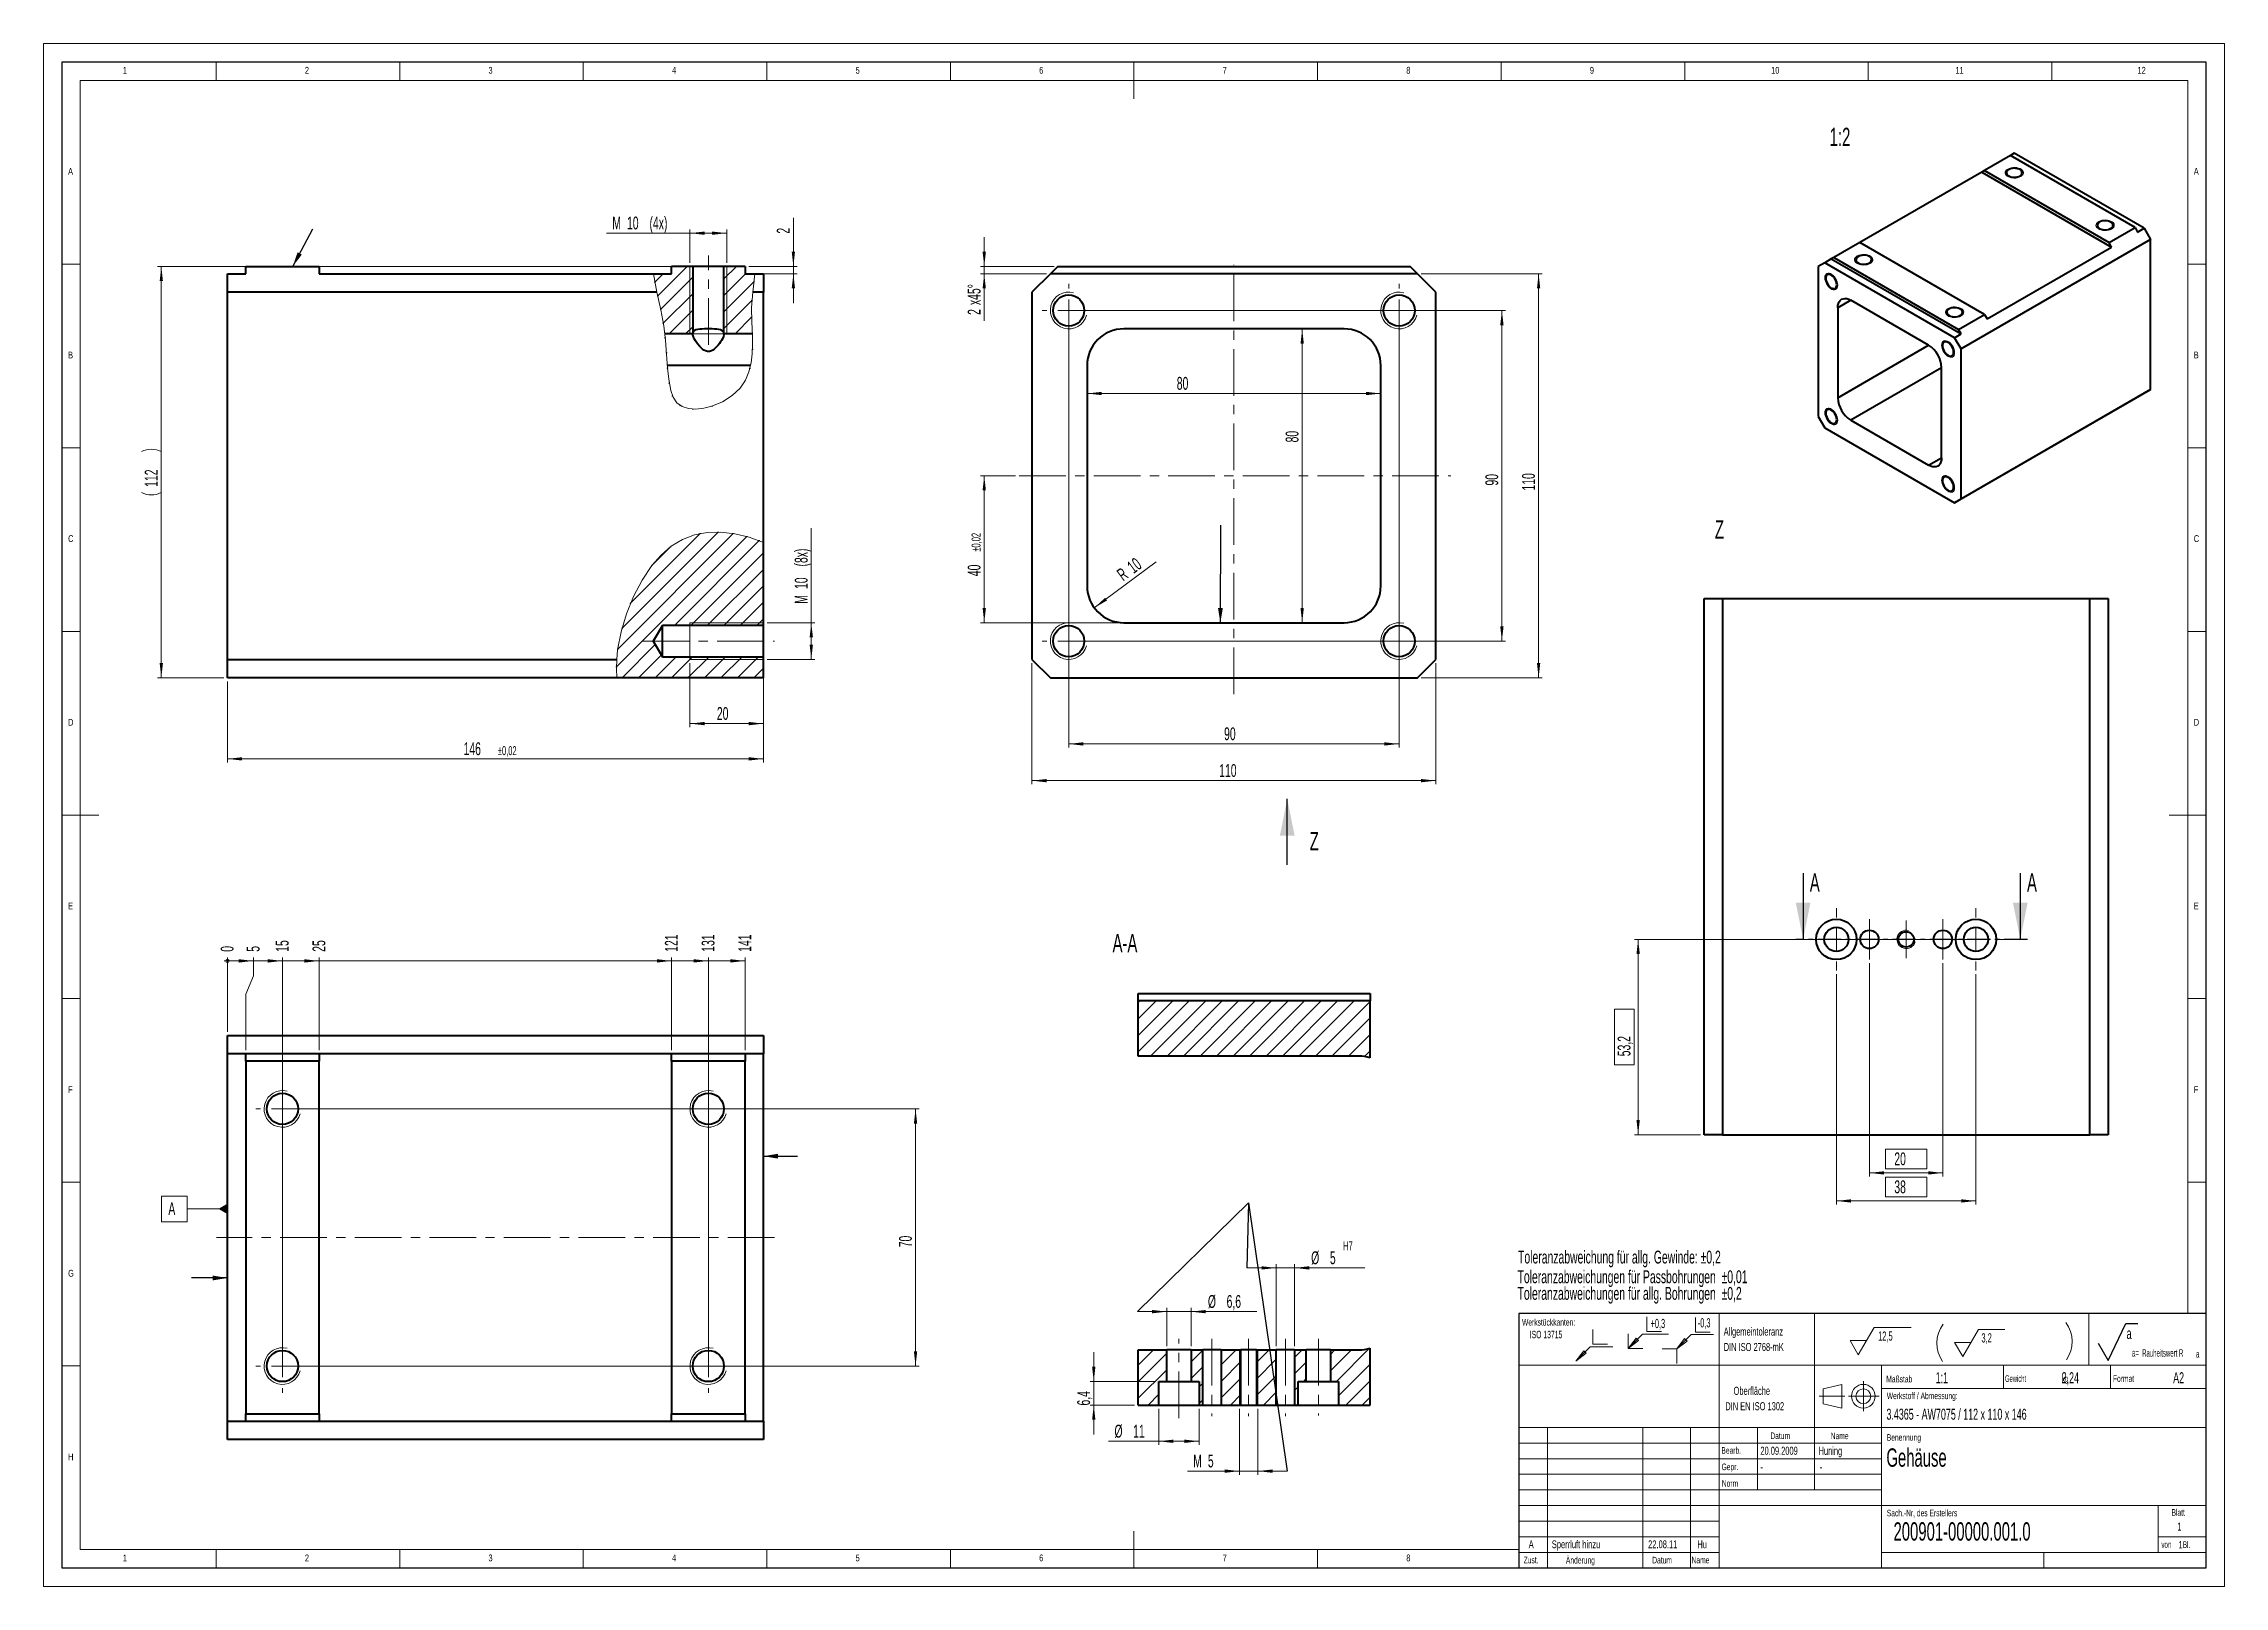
# Model space of a CAD drawing. Header units: millimetres. Extents: x 0 to 594, y 0 to 420.
import ezdxf

# ---------------------------------------------------------------- set-up
doc = ezdxf.new("R2010")
doc.units = ezdxf.units.MM
for name, pattern in [('CENTER', [10.16, 6.35, -1.27, 1.27, -1.27]), ('CENTERX2', [20.32, 12.7, -2.54, 2.54, -2.54]), ('HIDDEN', [1.905, 1.27, -0.635])]:
    doc.linetypes.add(name, pattern=pattern)
doc.layers.add('SLD-0', color=7, linetype='Continuous')
doc.styles.add('SLDTEXTSTYLE0', font='TXT', dxfattribs={"width": 0.554584})
doc.styles.add('SLDTEXTSTYLE1', font='TXT', dxfattribs={"width": 0.605})
doc.styles.add('SLDTEXTSTYLE2', font='TXT', dxfattribs={"width": 0.491563})
doc.styles.add('SLDTEXTSTYLE3', font='TXT', dxfattribs={"width": 0.75})
doc.styles.add('SLDTEXTSTYLE4', font='TXT', dxfattribs={"width": 0.530484})
doc.styles.add('SLDTEXTSTYLE5', font='TXT', dxfattribs={"width": 0.548462})
doc.dimstyles.new('SLDDIMSTYLE0', dxfattribs={"dimtxt": 3.5, "dimasz": 4, "dimexe": 0, "dimexo": 0.0625, "dimgap": 0.875, "dimtad": 1, "dimrnd": 1e-09, "dimzin": 12, "dimdsep": 46, "dimtxsty": 'SLDTEXTSTYLE1', "dimsah": 1, "dimcen": 0.09, "dimadec": 0, "dimazin": 0, "dimtol": 1, "dimtp": 0.02, "dimtm": 0.02, "dimtfac": 1, "dimtofl": 0, "dimtmove": 0, "dimatfit": 3, "dimfxl": 1, "dimfrac": 2, "dimtolj": 1, "dimarcsym": 0})
doc.dimstyles.new('SLDDIMSTYLE1', dxfattribs={"dimtxt": 3.5, "dimasz": 4, "dimexe": 0, "dimexo": 0.0625, "dimgap": 0.875, "dimtad": 1, "dimrnd": 1e-09, "dimzin": 12, "dimdsep": 46, "dimtxsty": 'SLDTEXTSTYLE1', "dimsah": 1, "dimcen": 0.09, "dimadec": 0, "dimazin": 0, "dimtfac": 1, "dimtdec": 1, "dimtofl": 0, "dimtmove": 0, "dimatfit": 3, "dimfxl": 1, "dimfrac": 2, "dimtolj": 1, "dimtzin": 12, "dimarcsym": 0})
doc.dimstyles.new('SLDDIMSTYLE10', dxfattribs={"dimtxt": 3.5, "dimasz": 4, "dimexe": 0, "dimexo": 0.0625, "dimgap": 0.875, "dimtad": 1, "dimrnd": 1e-09, "dimzin": 12, "dimdsep": 46, "dimtxsty": 'SLDTEXTSTYLE1', "dimsah": 1, "dimcen": 0.09, "dimadec": 0, "dimazin": 0, "dimtfac": 1, "dimtdec": 1, "dimtofl": 0, "dimtmove": 0, "dimatfit": 3, "dimfxl": 1, "dimfrac": 2, "dimtolj": 1, "dimtzin": 12, "dimarcsym": 0})
doc.dimstyles.new('SLDDIMSTYLE11', dxfattribs={"dimtxt": 3.5, "dimasz": 4, "dimexe": 0, "dimexo": 0.0625, "dimgap": 0.875, "dimtad": 0, "dimtih": 1, "dimtoh": 1, "dimrnd": 1e-09, "dimzin": 12, "dimdsep": 46, "dimtxsty": 'SLDTEXTSTYLE1', "dimsah": 1, "dimcen": 0.09, "dimadec": 0, "dimazin": 0, "dimtfac": 1, "dimtdec": 1, "dimtofl": 0, "dimtmove": 0, "dimatfit": 3, "dimfxl": 1, "dimfrac": 2, "dimtolj": 1, "dimtzin": 12, "dimarcsym": 0})
doc.dimstyles.new('SLDDIMSTYLE12', dxfattribs={"dimtxt": 0, "dimasz": 4, "dimexe": 0, "dimexo": 0.0625, "dimgap": 0, "dimtad": 0, "dimtih": 1, "dimtoh": 1, "dimdec": 0, "dimrnd": 1e-09, "dimzin": 0, "dimdsep": 46, "dimtxsty": 'Standard', "dimblk1": 'NONE', "dimblk2": 'NONE', "dimsah": 1, "dimcen": 0.09, "dimadec": 0, "dimazin": 0, "dimtfac": 4, "dimtdec": 0, "dimtofl": 0, "dimtmove": 0, "dimatfit": 3, "dimldrblk": 'NONE', "dimfxl": 1, "dimfrac": 2, "dimtolj": 1, "dimtzin": 0, "dimarcsym": 0})
doc.dimstyles.new('SLDDIMSTYLE2', dxfattribs={"dimtxt": 3.5, "dimasz": 4, "dimexe": 0, "dimexo": 0.0625, "dimgap": 0.875, "dimtad": 1, "dimrnd": 1e-09, "dimzin": 12, "dimdsep": 46, "dimtxsty": 'SLDTEXTSTYLE1', "dimsah": 1, "dimcen": 0.09, "dimadec": 0, "dimazin": 0, "dimtfac": 1, "dimtdec": 1, "dimtofl": 0, "dimtmove": 0, "dimatfit": 3, "dimfxl": 1, "dimfrac": 2, "dimtolj": 1, "dimtzin": 12, "dimarcsym": 0})
doc.dimstyles.new('SLDDIMSTYLE4', dxfattribs={"dimtxt": 0, "dimasz": 4, "dimexe": 0, "dimexo": 0.0625, "dimgap": 0, "dimtad": 0, "dimtih": 1, "dimtoh": 1, "dimdec": 0, "dimrnd": 1e-09, "dimzin": 0, "dimdsep": 46, "dimtxsty": 'Standard', "dimsah": 1, "dimcen": 0.09, "dimadec": 0, "dimazin": 0, "dimtfac": 4, "dimtdec": 0, "dimtofl": 0, "dimtmove": 0, "dimatfit": 3, "dimfxl": 1, "dimfrac": 2, "dimtolj": 1, "dimtzin": 0, "dimarcsym": 0})
doc.dimstyles.new('SLDDIMSTYLE5', dxfattribs={"dimtxt": 3.5, "dimasz": 0.3, "dimexe": 0, "dimexo": 0.0625, "dimgap": 0.875, "dimtad": 0, "dimtih": 1, "dimtoh": 1, "dimdec": 0, "dimrnd": 1e-09, "dimzin": 12, "dimdsep": 46, "dimtxsty": 'SLDTEXTSTYLE1', "dimblk1": 'ORIGIN', "dimblk2": 'ORIGIN', "dimsah": 1, "dimcen": 0.09, "dimadec": 0, "dimazin": 0, "dimtfac": 1, "dimtdec": 1, "dimtofl": 0, "dimtmove": 0, "dimatfit": 3, "dimldrblk": 'ORIGIN', "dimfxl": 1, "dimfrac": 2, "dimtolj": 1, "dimtzin": 12, "dimarcsym": 0})
doc.dimstyles.new('SLDDIMSTYLE6', dxfattribs={"dimtxt": 3.5, "dimasz": 4, "dimexe": 0, "dimexo": 0.0625, "dimgap": 0.875, "dimtad": 0, "dimtih": 1, "dimtoh": 1, "dimrnd": 1e-09, "dimzin": 12, "dimdsep": 46, "dimtxsty": 'SLDTEXTSTYLE1', "dimsah": 1, "dimcen": 0.09, "dimadec": 0, "dimazin": 0, "dimtfac": 1, "dimtdec": 1, "dimtofl": 0, "dimtmove": 0, "dimatfit": 3, "dimfxl": 1, "dimfrac": 2, "dimtolj": 1, "dimtzin": 12, "dimarcsym": 0})
doc.dimstyles.new('SLDDIMSTYLE7', dxfattribs={"dimtxt": 3.5, "dimasz": 4, "dimexe": 0, "dimexo": 0.0625, "dimgap": 0.875, "dimtad": 1, "dimrnd": 1e-09, "dimzin": 12, "dimdsep": 46, "dimtxsty": 'SLDTEXTSTYLE1', "dimsah": 1, "dimcen": 0, "dimadec": 0, "dimazin": 0, "dimtfac": 1, "dimtdec": 1, "dimtofl": 0, "dimtmove": 1, "dimatfit": 3, "dimfxl": 1, "dimfrac": 2, "dimtolj": 1, "dimtzin": 12, "dimarcsym": 0})
doc.dimstyles.new('SLDDIMSTYLE8', dxfattribs={"dimtxt": 3.5, "dimasz": 4, "dimexe": 0, "dimexo": 0.0625, "dimgap": -0.875, "dimtad": 1, "dimrnd": 1e-09, "dimzin": 12, "dimdsep": 46, "dimtxsty": 'SLDTEXTSTYLE1', "dimsah": 1, "dimcen": 0.09, "dimadec": 0, "dimazin": 0, "dimtfac": 1, "dimtdec": 1, "dimtofl": 0, "dimtmove": 0, "dimatfit": 3, "dimfxl": 1, "dimfrac": 2, "dimtolj": 1, "dimtzin": 12, "dimarcsym": 0})
doc.dimstyles.new('SLDDIMSTYLE9', dxfattribs={"dimtxt": 3.5, "dimasz": 4, "dimexe": 0, "dimexo": 0.0625, "dimgap": 0.875, "dimtad": 1, "dimrnd": 1e-09, "dimzin": 12, "dimdsep": 46, "dimtxsty": 'SLDTEXTSTYLE1', "dimsah": 1, "dimcen": 0.09, "dimadec": 0, "dimazin": 0, "dimtfac": 1, "dimtdec": 1, "dimtofl": 0, "dimtmove": 0, "dimatfit": 3, "dimfxl": 1, "dimfrac": 2, "dimtolj": 1, "dimtzin": 12, "dimarcsym": 0})

msp = doc.modelspace()

# ---------------------------------------------------------------- texts
at = {"color": 7, "linetype": 'Continuous', "lineweight": 0, "attachment_point": 1}
for s, insert, char_height, style in [('1', (21.583, 413.668), 1.852, 'SLDTEXTSTYLE3'), ('2', (71.167, 413.668), 1.852, 'SLDTEXTSTYLE3'), ('3', (121.167, 413.668), 1.852, 'SLDTEXTSTYLE3'), ('4', (171.167, 413.668), 1.852, 'SLDTEXTSTYLE3'), ('5', (221.167, 413.668), 1.852, 'SLDTEXTSTYLE3'), ('6', (271.167, 413.668), 1.852, 'SLDTEXTSTYLE3'), ('7', (321.167, 413.668), 1.852, 'SLDTEXTSTYLE3'), ('8', (371.167, 413.668), 1.852, 'SLDTEXTSTYLE3'), ('9', (421.167, 413.668), 1.852, 'SLDTEXTSTYLE3'), ('10', (470.542, 413.668), 1.8521, 'SLDTEXTSTYLE3'), ('11', (520.75, 413.668), 1.8521, 'SLDTEXTSTYLE3'), ('12', (570.333, 413.668), 1.8521, 'SLDTEXTSTYLE3'), ('1:2', (486.495, 397.111), 5, 'SLDTEXTSTYLE1'), ('A', (6.667, 386.168), 1.852, 'SLDTEXTSTYLE3'), ('A', (585.667, 386.168), 1.852, 'SLDTEXTSTYLE3'), ('B', (6.667, 336.168), 1.852, 'SLDTEXTSTYLE3'), ('B', (585.667, 336.168), 1.852, 'SLDTEXTSTYLE3'), ('C', (6.667, 286.168), 1.852, 'SLDTEXTSTYLE3'), ('Z', (455.229, 290.254), 5, 'SLDTEXTSTYLE1'), ('C', (585.667, 286.168), 1.852, 'SLDTEXTSTYLE3'), ('D', (6.667, 236.168), 1.852, 'SLDTEXTSTYLE3'), ('D', (585.667, 236.168), 1.852, 'SLDTEXTSTYLE3'), ('E', (6.667, 186.168), 1.852, 'SLDTEXTSTYLE3'), ('E', (585.667, 186.168), 1.852, 'SLDTEXTSTYLE3'), ('A-A', (291.171, 177.644), 5, 'SLDTEXTSTYLE1'), ('F', (6.667, 136.168), 1.852, 'SLDTEXTSTYLE3'), ('F', (585.667, 136.168), 1.852, 'SLDTEXTSTYLE3'), ('G', (6.667, 86.168), 1.852, 'SLDTEXTSTYLE3'), ('Werkstückkanten:    ', (402.688, 72.803), 1.8, 'SLDTEXTSTYLE1'), ('ISO 13715', (404.798, 69.567), 2, 'SLDTEXTSTYLE0'), ('Maßstab', (501.908, 57.329), 1.8, 'SLDTEXTSTYLE1'), ('1:1', (515.358, 58.3), 3, 'SLDTEXTSTYLE1'), ('Gewicht                      kg', (534.231, 57.467), 1.8, 'SLDTEXTSTYLE4'), ('2,24', (549.669, 58.3), 3, 'SLDTEXTSTYLE1'), ('Format', (563.654, 57.467), 1.8, 'SLDTEXTSTYLE1'), ('A2', (580.052, 58.3), 3, 'SLDTEXTSTYLE1'), ('3.4365 - AW7075 / 112 x 110 x 146', (501.95, 48.369), 3, 'SLDTEXTSTYLE1'), ('Werkstoff / Abmessung:', (502.046, 52.771), 1.8, 'SLDTEXTSTYLE1'), ('Datum', (470.336, 41.908), 1.8, 'SLDTEXTSTYLE1'), ('Name', (486.776, 41.876), 1.8, 'SLDTEXTSTYLE1'), ('H', (6.667, 36.168), 1.852, 'SLDTEXTSTYLE3'), ('Bearb.', (456.989, 37.904), 1.8, 'SLDTEXTSTYLE1'), ('20.09.2009', (467.623, 38.022), 2.2, 'SLDTEXTSTYLE1'), ('Huning', (483.46, 38.006), 2.2, 'SLDTEXTSTYLE1'), ('Gehäuse', (501.94, 37.569), 5, 'SLDTEXTSTYLE1'), ('Benennung', (502.046, 41.444), 1.8, 'SLDTEXTSTYLE1'), ('Gepr.', (457.032, 33.439), 1.8, 'SLDTEXTSTYLE1'), ('-', (467.639, 33.589), 2.2, 'SLDTEXTSTYLE1'), ('-', (483.79, 33.653), 2.2, 'SLDTEXTSTYLE1'), ('Norm', (457.113, 28.944), 1.8, 'SLDTEXTSTYLE1'), ('Sach.-Nr, des Erstellers', (502.046, 20.861), 1.8, 'SLDTEXTSTYLE1'), ('Blatt', (579.607, 21.025), 1.8, 'SLDTEXTSTYLE1'), ('A', (404.51, 12.508), 2.117, 'SLDTEXTSTYLE1'), ('Sperrluft hinzu', (410.802, 12.508), 2.11667, 'SLDTEXTSTYLE1'), ('22.08.11', (437.031, 12.508), 2.1167, 'SLDTEXTSTYLE1'), ('Hu', (450.455, 12.508), 2.1167, 'SLDTEXTSTYLE1'), ('200901-00000.001.0', (503.882, 17.455), 5, 'SLDTEXTSTYLE1'), ('von       Bl.', (576.857, 12.27), 1.8, 'SLDTEXTSTYLE5'), ('1', (581.195, 17.379), 2.2, 'SLDTEXTSTYLE1'), ('1', (581.521, 12.35), 2, 'SLDTEXTSTYLE1'), ('1', (21.583, 8.668), 1.852, 'SLDTEXTSTYLE3'), ('2', (71.167, 8.668), 1.852, 'SLDTEXTSTYLE3'), ('3', (121.167, 8.668), 1.852, 'SLDTEXTSTYLE3'), ('4', (171.167, 8.668), 1.852, 'SLDTEXTSTYLE3'), ('5', (221.167, 8.668), 1.852, 'SLDTEXTSTYLE3'), ('6', (271.167, 8.668), 1.852, 'SLDTEXTSTYLE3'), ('7', (321.167, 8.668), 1.852, 'SLDTEXTSTYLE3'), ('8', (371.167, 8.668), 1.852, 'SLDTEXTSTYLE3'), ('Zust.', (403.136, 8.075), 1.8, 'SLDTEXTSTYLE1'), ('Änderung', (414.648, 8.019), 1.8, 'SLDTEXTSTYLE1'), ('Datum', (438.159, 8.04), 1.8, 'SLDTEXTSTYLE1'), ('Name', (448.864, 8.068), 1.8, 'SLDTEXTSTYLE1')]:
    msp.add_mtext(s, dxfattribs=dict(at, insert=insert, char_height=char_height, style=style))
at = {"color": 7, "linetype": 'Continuous', "char_height": 5, "attachment_point": 1, "style": 'SLDTEXTSTYLE1'}
for insert in [(481.078, 194.134), (540.241, 194.134)]:
    msp.add_mtext('A', dxfattribs=dict(at, insert=insert))
at = {"color": 8, "linetype": 'Continuous', "lineweight": 0, "insert": (401.609, 91.398), "char_height": 3.5, "attachment_point": 1, "style": 'SLDTEXTSTYLE1'}
msp.add_mtext('Toleranzabweichung für allg. Gewinde: ±0,2', dxfattribs=at)

# ---------------------------------------------------------------- blocks, each defined once
blk = doc.blocks.new('Block27')
at = {"color": 9, "linetype": 'Continuous', "lineweight": 0}
for p, q in [((9.1, 8.6), (9.1, 12.6)), ((4, 4), (7.9, 7.9)), ((4, 4), (6.15, 6.8)), ((4, 4), (6.8, 6.15)), ((6.15, 6.8), (6.8, 6.15)), ((7.9, 7.9), (14.01, 7.9)), ((9.1, 8.6), (13.1, 8.6)), ((0, 4), (4, 4)), ((4, 0), (4, 4))]:
    blk.add_line(p, q, dxfattribs=at)
at = {"color": 7, "linetype": 'Continuous', "lineweight": 0, "insert": (9.73, 12.36), "char_height": 2.5, "attachment_point": 1, "style": 'SLDTEXTSTYLE0'}
blk.add_mtext('-0,3', dxfattribs=at)
blk = doc.blocks.new('Block26')
at = {"color": 9, "linetype": 'Continuous', "lineweight": 0}
for p, q in [((4.596194, 4.596194), (4.596194, 8.596194)), ((0, 0), (3.896194, 3.896194)), ((0, 0), (2.149051, 2.800697)), ((0, 0), (2.800697, 2.14905)), ((2.149051, 2.800697), (2.800697, 2.14905)), ((3.896194, 3.896194), (10.010473, 3.896194)), ((4.596194, 4.596194), (8.596194, 4.596194))]:
    blk.add_line(p, q, dxfattribs=at)
blk = doc.blocks.new('Block25')
at = {"color": 9, "linetype": 'Continuous', "lineweight": 0}
for p, q in [((5.1, 4.6), (5.1, 8.6)), ((0, 0), (0, 4)), ((0, 0), (3.9, 3.9)), ((0, 0), (2.15, 2.8)), ((0, 0), (2.8, 2.15)), ((0, 0), (4, 0)), ((2.15, 2.8), (2.8, 2.15)), ((3.9, 3.9), (10.96, 3.9)), ((5.1, 4.6), (9.1, 4.6))]:
    blk.add_line(p, q, dxfattribs=at)
at = {"color": 7, "linetype": 'Continuous', "lineweight": 0, "insert": (6.11, 8.05), "char_height": 2.5, "attachment_point": 1, "style": 'SLDTEXTSTYLE0'}
blk.add_mtext('+0,3', dxfattribs=at)
blk = doc.blocks.new('Block32')
at = {"color": 7, "linetype": 'Continuous', "lineweight": 0}
blk.add_arc((-6.86, 4.98), 8.57, 324.46953, 36.78081, dxfattribs=at)
blk = doc.blocks.new('Block31')
at = {"color": 7, "linetype": 'Continuous', "lineweight": 0}
blk.add_arc((8.57, 4.98), 8.57, 143.21919, 215.53047, dxfattribs=at)
blk = doc.blocks.new('Block30')
at = {"color": 7, "linetype": 'Continuous', "lineweight": 0}
for p, q in [((2.23, 0), (6.51, 7.42)), ((6.51, 7.42), (16.66, 7.42)), ((0, 3.86), (4.46, 3.86)), ((0, 3.86), (2.23, 0))]:
    blk.add_line(p, q, dxfattribs=at)
at = {"color": 7, "linetype": 'Continuous', "lineweight": 0, "insert": (7.63, 6.32), "char_height": 2.5, "attachment_point": 1, "style": 'SLDTEXTSTYLE1'}
blk.add_mtext('12,5', dxfattribs=at)
blk = doc.blocks.new('Block29')
at = {"layer": 'SLD-0', "color": 7, "linetype": 'Continuous', "lineweight": 0}
for p, q in [((6.51, 7.42), (2.23, 0)), ((6.51, 7.42), (13.68, 7.42)), ((2.23, 0), (0, 3.86)), ((0, 3.86), (4.46, 3.86))]:
    blk.add_line(p, q, dxfattribs=at)
at = {"layer": 'SLD-0', "insert": (7.34, 6.36), "char_height": 2.5, "attachment_point": 1, "style": 'SLDTEXTSTYLE1'}
blk.add_mtext('3,2', dxfattribs=at)
blk = doc.blocks.new('Block28')
at = {"layer": 'SLD-0'}
for p, q in [((2.77, 0), (7.58, 10.04)), ((7.58, 10.04), (10.86, 10.04)), ((0, 4.71), (2.77, 0))]:
    blk.add_line(p, q, dxfattribs=at)
at = {"layer": 'SLD-0', "attachment_point": 1}
for s, insert, char_height, style in [('a', (7.79, 8.85), 3, 'SLDTEXTSTYLE1'), ('a=', (9.24, 3.08), 2, 'SLDTEXTSTYLE2'), ('Rauheitswert R', (12.01, 3.03), 2, 'SLDTEXTSTYLE2'), ('a', (26.68, 2.78), 2, 'SLDTEXTSTYLE2')]:
    blk.add_mtext(s, dxfattribs=dict(at, insert=insert, char_height=char_height, style=style))
blk = doc.blocks.new('SW_NOTE_0')
at = {"color": 0, "linetype": 'Continuous', "lineweight": 0, "char_height": 2.2, "attachment_point": 1, "style": 'SLDTEXTSTYLE1'}
for s, insert in [('Allgemeintoleranz', (0, 2.84)), ('DIN ISO 2768-mK', (0, -1.36))]:
    blk.add_mtext(s, dxfattribs=dict(at, insert=insert))
blk = doc.blocks.new('SW_NOTE_1')
at = {"color": 0, "linetype": 'Continuous', "lineweight": 0, "char_height": 2.2, "attachment_point": 1, "style": 'SLDTEXTSTYLE1'}
for s, insert in [('    Oberfläche', (0, 2.84)), ('DIN EN ISO 1302', (0, -1.36))]:
    blk.add_mtext(s, dxfattribs=dict(at, insert=insert))
blk = doc.blocks.new('SW_NOTE_2')
at = {"color": 0, "linetype": 'Continuous', "lineweight": 0, "char_height": 3.5, "attachment_point": 1, "style": 'SLDTEXTSTYLE1'}
for s, insert in [('Toleranzabweichungen für Passbohrungen  ±0,01', (0, 4.51)), ('Toleranzabweichungen für allg. Bohrungen  ±0,2', (0, -0.01))]:
    blk.add_mtext(s, dxfattribs=dict(at, insert=insert))
blk = doc.blocks.new('*D12')
at = {"color": 7, "linetype": 'Continuous', "lineweight": 15}
for p, q in [((50.06, 246.35), (50.06, 224.28)), ((196.06, 246.35), (196.06, 224.28)), ((196.06, 225.28), (50.06, 225.28))]:
    blk.add_line(p, q, dxfattribs=at)
for points in [[(50.06, 225.28), (54.06, 224.83), (54.06, 225.73)], [(196.06, 225.28), (192.06, 225.73), (192.06, 224.83)]]:
    blk.add_solid(points, dxfattribs=at)
at = {"color": 7, "linetype": 'Continuous', "lineweight": 15, "attachment_point": 1, "style": 'SLDTEXTSTYLE1'}
for s, insert, char_height in [('146', (114.39, 229.79), 3.5), ('±0,02', (123.73, 228.74), 2.45)]:
    blk.add_mtext(s, dxfattribs=dict(at, insert=insert, char_height=char_height))
blk = doc.blocks.new('*D13')
at = {"color": 7, "linetype": 'Continuous', "lineweight": 15}
for p, q in [((204.22, 359.35), (204.22, 372.54)), ((192.06, 359.35), (205.22, 359.35)), ((192.06, 357.35), (205.22, 357.35)), ((204.22, 359.35), (204.22, 357.35)), ((204.22, 357.35), (204.22, 349.35))]:
    blk.add_line(p, q, dxfattribs=at)
for points in [[(204.22, 359.35), (204.67, 363.35), (203.77, 363.35)], [(204.22, 357.35), (203.77, 353.35), (204.67, 353.35)]]:
    blk.add_solid(points, dxfattribs=at)
at = {"color": 7, "linetype": 'Continuous', "lineweight": 15, "insert": (199.71, 368.28), "char_height": 3.5, "attachment_point": 1, "rotation": 90, "style": 'SLDTEXTSTYLE1'}
blk.add_mtext('2', dxfattribs=at)
blk = doc.blocks.new('*D14')
at = {"color": 7, "linetype": 'Continuous', "lineweight": 15}
for p, q in [((175.81, 359.35), (31.06, 359.35)), ((32.06, 247.35), (32.06, 359.35)), ((49.06, 247.35), (31.06, 247.35))]:
    blk.add_line(p, q, dxfattribs=at)
for centre, start, end in [((29.37, 303.58), 63.43495, 116.56505), ((29.37, 303.13), 243.43495, 296.56505)]:
    blk.add_arc(centre, 6, start, end, dxfattribs=at)
for points in [[(32.06, 359.35), (31.61, 355.35), (32.51, 355.35)], [(32.06, 247.35), (32.51, 251.35), (31.61, 251.35)]]:
    blk.add_solid(points, dxfattribs=at)
at = {"color": 7, "linetype": 'Continuous', "lineweight": 15, "insert": (27.55, 299.34), "char_height": 3.5, "attachment_point": 1, "rotation": 90, "style": 'SLDTEXTSTYLE1'}
blk.add_mtext('112', dxfattribs=at)
blk = doc.blocks.new('*D15')
at = {"color": 7, "linetype": 'Continuous', "lineweight": 15}
for p, q in [((176.06, 251.35), (176.06, 233.88)), ((196.06, 251.35), (196.06, 233.88)), ((196.06, 234.88), (176.06, 234.88))]:
    blk.add_line(p, q, dxfattribs=at)
for points in [[(176.06, 234.88), (180.06, 234.43), (180.06, 235.33)], [(196.06, 234.88), (192.06, 235.33), (192.06, 234.43)]]:
    blk.add_solid(points, dxfattribs=at)
at = {"color": 7, "linetype": 'Continuous', "lineweight": 15, "insert": (183.39, 239.39), "char_height": 3.5, "attachment_point": 1, "style": 'SLDTEXTSTYLE1'}
blk.add_mtext('20', dxfattribs=at)
blk = doc.blocks.new('*D16')
at = {"color": 7, "linetype": 'Continuous', "lineweight": 15}
for p, q in [((209.1, 262.35), (209.1, 288.07)), ((197.06, 262.35), (210.1, 262.35)), ((209.1, 262.35), (209.1, 252.35)), ((197.06, 252.35), (210.1, 252.35))]:
    blk.add_line(p, q, dxfattribs=at)
for points in [[(209.1, 262.35), (208.65, 258.35), (209.55, 258.35)], [(209.1, 252.35), (209.55, 256.35), (208.65, 256.35)]]:
    blk.add_solid(points, dxfattribs=at)
at = {"color": 7, "linetype": 'Continuous', "lineweight": 15, "char_height": 3.5, "attachment_point": 1, "rotation": 90, "style": 'SLDTEXTSTYLE1'}
for s, insert in [(' (8x)', (204.59, 276.87)), ('10', (204.59, 271.53)), ('M', (204.59, 267.52))]:
    blk.add_mtext(s, dxfattribs=dict(at, insert=insert))
blk = doc.blocks.new('*D17')
at = {"color": 7, "linetype": 'Continuous', "lineweight": 15}
for p, q in [((176.06, 368.4), (153.31, 368.4)), ((176.06, 360.35), (176.06, 369.4)), ((186.06, 368.4), (176.06, 368.4)), ((186.06, 360.35), (186.06, 369.4))]:
    blk.add_line(p, q, dxfattribs=at)
for points in [[(176.06, 368.4), (180.06, 367.95), (180.06, 368.85)], [(186.06, 368.4), (182.06, 368.85), (182.06, 367.95)]]:
    blk.add_solid(points, dxfattribs=at)
at = {"color": 7, "linetype": 'Continuous', "lineweight": 15, "char_height": 3.5, "attachment_point": 1, "style": 'SLDTEXTSTYLE1'}
for s, insert in [('M', (154.9, 372.92)), ('10', (158.91, 372.92)), (' (4x)', (164.25, 372.92))]:
    blk.add_mtext(s, dxfattribs=dict(at, insert=insert))
blk = doc.blocks.new('_ORIGIN')
at = {"color": 0, "linetype": 'ByBlock', "lineweight": -2}
blk.add_line((0, 0), (-1, 0), dxfattribs=at)
blk.add_circle((0, 0), 0.5, dxfattribs=at)
blk = doc.blocks.new('*D20')
at = {"color": 7, "linetype": 'Continuous', "lineweight": 15}
for p, q in [((50.06, 166.18), (50.06, 171.18)), ((50.06, 166.18), (50.06, 161.18)), ((50.06, 161.18), (50.06, 150.98))]:
    blk.add_line(p, q, dxfattribs=at)
at = {"color": 7, "linetype": 'Continuous', "lineweight": 15, "xscale": 0.9, "yscale": 0.9}
blk.add_blockref('_ORIGIN', (50.06, 170.28, 0.1), dxfattribs=at)
at = {"color": 7, "linetype": 'Continuous', "lineweight": 15, "insert": (48.23, 172.76), "char_height": 3.5, "attachment_point": 1, "rotation": 90, "style": 'SLDTEXTSTYLE1'}
blk.add_mtext('0', dxfattribs=at)
blk = doc.blocks.new('*D21')
at = {"color": 7, "linetype": 'Continuous', "lineweight": 15}
for p, q in [((50.06, 170.28), (57.16, 170.28)), ((57.16, 166.18), (57.16, 171.18)), ((57.16, 166.18), (55.06, 161.18)), ((55.06, 161.18), (55.06, 145.98))]:
    blk.add_line(p, q, dxfattribs=at)
blk.add_solid([(57.16, 170.28), (53.16, 170.73), (53.16, 169.83)], dxfattribs=at)
at = {"color": 7, "linetype": 'Continuous', "lineweight": 15, "insert": (55.33, 172.76), "char_height": 3.5, "attachment_point": 1, "rotation": 90, "style": 'SLDTEXTSTYLE1'}
blk.add_mtext('5', dxfattribs=at)
blk = doc.blocks.new('*D22')
at = {"color": 7, "linetype": 'Continuous', "lineweight": 15}
for p, q in [((57.16, 170.28), (65.06, 170.28)), ((65.06, 60.98), (65.06, 171.18))]:
    blk.add_line(p, q, dxfattribs=at)
blk.add_solid([(65.06, 170.28), (61.06, 170.73), (61.06, 169.83)], dxfattribs=at)
at = {"color": 7, "linetype": 'Continuous', "lineweight": 15, "insert": (63.23, 172.76), "char_height": 3.5, "attachment_point": 1, "rotation": 90, "style": 'SLDTEXTSTYLE1'}
blk.add_mtext('15', dxfattribs=at)
blk = doc.blocks.new('*D23')
at = {"color": 7, "linetype": 'Continuous', "lineweight": 15}
for p, q in [((65.06, 170.28), (75.06, 170.28)), ((75.06, 145.98), (75.06, 171.18))]:
    blk.add_line(p, q, dxfattribs=at)
blk.add_solid([(75.06, 170.28), (71.06, 170.73), (71.06, 169.83)], dxfattribs=at)
at = {"color": 7, "linetype": 'Continuous', "lineweight": 15, "insert": (73.23, 172.76), "char_height": 3.5, "attachment_point": 1, "rotation": 90, "style": 'SLDTEXTSTYLE1'}
blk.add_mtext('25', dxfattribs=at)
blk = doc.blocks.new('*D24')
at = {"color": 7, "linetype": 'Continuous', "lineweight": 15}
for p, q in [((75.06, 170.28), (171.06, 170.28)), ((171.06, 145.98), (171.06, 171.18))]:
    blk.add_line(p, q, dxfattribs=at)
blk.add_solid([(171.06, 170.28), (167.06, 170.73), (167.06, 169.83)], dxfattribs=at)
at = {"color": 7, "linetype": 'Continuous', "lineweight": 15, "insert": (169.23, 172.76), "char_height": 3.5, "attachment_point": 1, "rotation": 90, "style": 'SLDTEXTSTYLE1'}
blk.add_mtext('121', dxfattribs=at)
blk = doc.blocks.new('*D25')
at = {"color": 7, "linetype": 'Continuous', "lineweight": 15}
for p, q in [((171.06, 170.28), (181.06, 170.28)), ((181.06, 60.98), (181.06, 171.18))]:
    blk.add_line(p, q, dxfattribs=at)
blk.add_solid([(181.06, 170.28), (177.06, 170.73), (177.06, 169.83)], dxfattribs=at)
at = {"color": 7, "linetype": 'Continuous', "lineweight": 15, "insert": (179.23, 172.76), "char_height": 3.5, "attachment_point": 1, "rotation": 90, "style": 'SLDTEXTSTYLE1'}
blk.add_mtext('131', dxfattribs=at)
blk = doc.blocks.new('*D26')
at = {"color": 7, "linetype": 'Continuous', "lineweight": 15}
for p, q in [((181.06, 170.28), (191.06, 170.28)), ((191.06, 145.98), (191.06, 171.18))]:
    blk.add_line(p, q, dxfattribs=at)
blk.add_solid([(191.06, 170.28), (187.06, 170.73), (187.06, 169.83)], dxfattribs=at)
at = {"color": 7, "linetype": 'Continuous', "lineweight": 15, "insert": (189.23, 172.76), "char_height": 3.5, "attachment_point": 1, "rotation": 90, "style": 'SLDTEXTSTYLE1'}
blk.add_mtext('141', dxfattribs=at)
blk = doc.blocks.new('*D27')
at = {"color": 7, "linetype": 'Continuous', "lineweight": 15}
for p, q in [((66.06, 129.98), (238.5, 129.98)), ((237.5, 129.98), (237.5, 59.98)), ((66.06, 59.98), (238.5, 59.98))]:
    blk.add_line(p, q, dxfattribs=at)
for points in [[(237.5, 129.98), (237.05, 125.98), (237.95, 125.98)], [(237.5, 59.98), (237.95, 63.98), (237.05, 63.98)]]:
    blk.add_solid(points, dxfattribs=at)
at = {"color": 7, "linetype": 'Continuous', "lineweight": 15, "insert": (232.99, 92.31), "char_height": 3.5, "attachment_point": 1, "rotation": 90, "style": 'SLDTEXTSTYLE1'}
blk.add_mtext('70', dxfattribs=at)
blk = doc.blocks.new('SW_CENTERMARKSYMBOL_0')
at = {"color": 0, "linetype": 'Continuous', "lineweight": 0}
for p, q in [((0, 6), (0, 7.25)), ((-6, 0), (-7.25, 0)), ((0, 0), (-3, 0)), ((0, 0), (0, 3)), ((0, 0), (0, -3)), ((0, 0), (3, 0)), ((6, 0), (7.25, 0)), ((0, -6), (0, -7.25))]:
    blk.add_line(p, q, dxfattribs=at)
blk = doc.blocks.new('SW_CENTERMARKSYMBOL_1')
at = {"color": 0, "linetype": 'Continuous', "lineweight": 0}
for p, q in [((0, 6), (0, 7.25)), ((-6, 0), (-7.25, 0)), ((0, 0), (-3, 0)), ((0, 0), (0, 3)), ((0, 0), (0, -3)), ((0, 0), (3, 0)), ((6, 0), (7.25, 0)), ((0, -6), (0, -7.25))]:
    blk.add_line(p, q, dxfattribs=at)
blk = doc.blocks.new('SW_CENTERMARKSYMBOL_2')
at = {"color": 0, "linetype": 'Continuous', "lineweight": 0}
for p, q in [((0, 6), (0, 7.25)), ((-6, 0), (-7.25, 0)), ((0, 0), (-3, 0)), ((0, 0), (0, 3)), ((0, 0), (0, -3)), ((0, 0), (3, 0)), ((6, 0), (7.25, 0)), ((0, -6), (0, -7.25))]:
    blk.add_line(p, q, dxfattribs=at)
blk = doc.blocks.new('SW_CENTERMARKSYMBOL_3')
at = {"color": 0, "linetype": 'Continuous', "lineweight": 0}
for p, q in [((0, 6), (0, 7.25)), ((-6, 0), (-7.25, 0)), ((0, 0), (-3, 0)), ((0, 0), (0, 3)), ((0, 0), (0, -3)), ((0, 0), (3, 0)), ((6, 0), (7.25, 0)), ((0, -6), (0, -7.25))]:
    blk.add_line(p, q, dxfattribs=at)
blk = doc.blocks.new('SW_DATUMTAG_0')
at = {"color": 0, "linetype": 'Continuous', "lineweight": 0}
for p, q in [((-1.9, -0.81), (-1.9, 6.19)), ((-1.9, 6.19), (5.1, 6.19)), ((5.1, 6.19), (5.1, -0.81)), ((16.08, 2.69), (5.1, 2.69)), ((5.1, -0.81), (-1.9, -0.81))]:
    blk.add_line(p, q, dxfattribs=at)
blk.add_solid([(16.08, 1.29), (16.08, 4.09), (13.63, 2.69)], dxfattribs=at)
at = {"color": 0, "linetype": 'Continuous', "lineweight": 0, "insert": (0, 4.51, 54), "char_height": 3.5, "attachment_point": 1, "style": 'SLDTEXTSTYLE1'}
blk.add_mtext('A', dxfattribs=at)
blk = doc.blocks.new('*D33')
at = {"color": 7, "linetype": 'Continuous', "lineweight": 15}
for p, q in [((279.21, 346.35), (279.21, 228.35)), ((369.21, 346.35), (369.21, 228.35)), ((279.21, 229.35), (369.21, 229.35))]:
    blk.add_line(p, q, dxfattribs=at)
for points in [[(279.21, 229.35), (283.21, 228.9), (283.21, 229.8)], [(369.21, 229.35), (365.21, 229.8), (365.21, 228.9)]]:
    blk.add_solid(points, dxfattribs=at)
at = {"color": 7, "linetype": 'Continuous', "lineweight": 15, "insert": (321.54, 233.86), "char_height": 3.5, "attachment_point": 1, "style": 'SLDTEXTSTYLE1'}
blk.add_mtext('90', dxfattribs=at)
blk = doc.blocks.new('*D34')
at = {"color": 7, "linetype": 'Continuous', "lineweight": 15}
for p, q in [((280.21, 347.35), (398.21, 347.35)), ((397.21, 347.35), (397.21, 257.35)), ((280.21, 257.35), (398.21, 257.35))]:
    blk.add_line(p, q, dxfattribs=at)
for points in [[(397.21, 347.35), (396.76, 343.35), (397.66, 343.35)], [(397.21, 257.35), (397.66, 261.35), (396.76, 261.35)]]:
    blk.add_solid(points, dxfattribs=at)
at = {"color": 7, "linetype": 'Continuous', "lineweight": 15, "insert": (392.7, 299.68), "char_height": 3.5, "attachment_point": 1, "rotation": 90, "style": 'SLDTEXTSTYLE1'}
blk.add_mtext('90', dxfattribs=at)
blk = doc.blocks.new('*D35')
at = {"color": 7, "linetype": 'Continuous', "lineweight": 15}
for p, q in [((269.21, 251.35), (269.21, 218.35)), ((379.21, 251.35), (379.21, 218.35)), ((269.21, 219.35), (379.21, 219.35))]:
    blk.add_line(p, q, dxfattribs=at)
for points in [[(269.21, 219.35), (273.21, 218.9), (273.21, 219.8)], [(379.21, 219.35), (375.21, 219.8), (375.21, 218.9)]]:
    blk.add_solid(points, dxfattribs=at)
at = {"color": 7, "linetype": 'Continuous', "lineweight": 15, "insert": (320.21, 223.86), "char_height": 3.5, "attachment_point": 1, "style": 'SLDTEXTSTYLE1'}
blk.add_mtext('110', dxfattribs=at)
blk = doc.blocks.new('*D36')
at = {"color": 7, "linetype": 'Continuous', "lineweight": 15}
for p, q in [((375.21, 357.35), (408.21, 357.35)), ((407.21, 247.35), (407.21, 357.35)), ((375.21, 247.35), (408.21, 247.35))]:
    blk.add_line(p, q, dxfattribs=at)
for points in [[(407.21, 357.35), (406.76, 353.35), (407.66, 353.35)], [(407.21, 247.35), (407.66, 251.35), (406.76, 251.35)]]:
    blk.add_solid(points, dxfattribs=at)
at = {"color": 7, "linetype": 'Continuous', "lineweight": 15, "insert": (402.7, 298.34), "char_height": 3.5, "attachment_point": 1, "rotation": 90, "style": 'SLDTEXTSTYLE1'}
blk.add_mtext('110', dxfattribs=at)
blk = doc.blocks.new('*D37')
at = {"color": 7, "linetype": 'Continuous', "lineweight": 15}
for p, q in [((256.21, 359.35), (256.21, 367.35)), ((275.21, 359.35), (255.21, 359.35)), ((273.21, 357.35), (255.21, 357.35)), ((256.21, 357.35), (256.21, 359.35)), ((256.21, 357.35), (256.21, 344.57))]:
    blk.add_line(p, q, dxfattribs=at)
for points in [[(256.21, 359.35), (256.66, 363.35), (255.76, 363.35)], [(256.21, 357.35), (255.76, 353.35), (256.66, 353.35)]]:
    blk.add_solid(points, dxfattribs=at)
at = {"color": 7, "linetype": 'Continuous', "lineweight": 15, "char_height": 3.5, "attachment_point": 1, "rotation": 90, "style": 'SLDTEXTSTYLE1'}
for s, insert in [('x45°', (251.7, 348.83)), ('2', (251.7, 346.16))]:
    blk.add_mtext(s, dxfattribs=dict(at, insert=insert))
blk = doc.blocks.new('*D38')
at = {"color": 7, "linetype": 'Continuous', "lineweight": 15}
blk.add_line((286.18, 266.39), (303.04, 278.9), dxfattribs=at)
blk.add_solid([(286.18, 266.39), (289.66, 268.42), (289.13, 269.14)], dxfattribs=at)
at = {"color": 7, "linetype": 'Continuous', "lineweight": 15, "char_height": 3.5, "attachment_point": 1, "rotation": 36.57951, "style": 'SLDTEXTSTYLE1'}
for s, insert in [('10', (294.79, 278.4)), ('R', (292, 276.33))]:
    blk.add_mtext(s, dxfattribs=dict(at, insert=insert))
blk = doc.blocks.new('*D39')
at = {"color": 7, "linetype": 'Continuous', "lineweight": 15}
blk.add_line((284.21, 324.75), (364.21, 324.75), dxfattribs=at)
for points in [[(284.21, 324.75), (288.21, 324.3), (288.21, 325.2)], [(364.21, 324.75), (360.21, 325.2), (360.21, 324.3)]]:
    blk.add_solid(points, dxfattribs=at)
at = {"color": 7, "linetype": 'Continuous', "lineweight": 15, "insert": (308.65, 329.27), "char_height": 3.5, "attachment_point": 1, "style": 'SLDTEXTSTYLE1'}
blk.add_mtext('80', dxfattribs=at)
blk = doc.blocks.new('*D40')
at = {"color": 7, "linetype": 'Continuous', "lineweight": 15}
blk.add_line((342.81, 342.35), (342.81, 262.35), dxfattribs=at)
for points in [[(342.81, 342.35), (342.36, 338.35), (343.26, 338.35)], [(342.81, 262.35), (343.26, 266.35), (342.36, 266.35)]]:
    blk.add_solid(points, dxfattribs=at)
at = {"color": 7, "linetype": 'Continuous', "lineweight": 15, "insert": (338.3, 311.43), "char_height": 3.5, "attachment_point": 1, "rotation": 90, "style": 'SLDTEXTSTYLE1'}
blk.add_mtext('80', dxfattribs=at)
blk = doc.blocks.new('*D41')
at = {"color": 7, "linetype": 'Continuous', "lineweight": 15}
for p, q in [((264.71, 302.35), (255.21, 302.35)), ((256.21, 302.35), (256.21, 262.35)), ((293.21, 262.35), (255.21, 262.35))]:
    blk.add_line(p, q, dxfattribs=at)
for points in [[(256.21, 302.35), (255.76, 298.35), (256.66, 298.35)], [(256.21, 262.35), (256.66, 266.35), (255.76, 266.35)]]:
    blk.add_solid(points, dxfattribs=at)
at = {"color": 7, "linetype": 'Continuous', "lineweight": 15, "attachment_point": 1, "rotation": 90, "style": 'SLDTEXTSTYLE1'}
for s, insert, char_height in [('±0,02', (252.75, 281.69), 2.45), ('40', (251.7, 275.02), 3.5)]:
    blk.add_mtext(s, dxfattribs=dict(at, insert=insert, char_height=char_height))
blk = doc.blocks.new('SW_CENTERMARKSYMBOL_4')
at = {"color": 0, "linetype": 'Continuous', "lineweight": 0}
for p, q in [((0, 6), (0, 7.25)), ((-6, 0), (-7.25, 0)), ((0, 0), (-3, 0)), ((0, 0), (0, 3)), ((0, 0), (0, -3)), ((0, 0), (3, 0)), ((6, 0), (7.25, 0)), ((0, -6), (0, -7.25))]:
    blk.add_line(p, q, dxfattribs=at)
blk = doc.blocks.new('SW_CENTERMARKSYMBOL_5')
at = {"color": 0, "linetype": 'Continuous', "lineweight": 0}
for p, q in [((0, 6), (0, 7.25)), ((-6, 0), (-7.25, 0)), ((0, 0), (-3, 0)), ((0, 0), (0, 3)), ((0, 0), (0, -3)), ((0, 0), (3, 0)), ((6, 0), (7.25, 0)), ((0, -6), (0, -7.25))]:
    blk.add_line(p, q, dxfattribs=at)
blk = doc.blocks.new('SW_CENTERMARKSYMBOL_6')
at = {"color": 0, "linetype": 'Continuous', "lineweight": 0}
for p, q in [((0, 6), (0, 7.25)), ((-6, 0), (-7.25, 0)), ((0, 0), (-3, 0)), ((0, 0), (0, 3)), ((0, 0), (0, -3)), ((0, 0), (3, 0)), ((6, 0), (7.25, 0)), ((0, -6), (0, -7.25))]:
    blk.add_line(p, q, dxfattribs=at)
blk = doc.blocks.new('SW_CENTERMARKSYMBOL_7')
at = {"color": 0, "linetype": 'Continuous', "lineweight": 0}
for p, q in [((0, 6), (0, 7.25)), ((-6, 0), (-7.25, 0)), ((0, 0), (-3, 0)), ((0, 0), (0, 3)), ((0, 0), (0, -3)), ((0, 0), (3, 0)), ((6, 0), (7.25, 0)), ((0, -6), (0, -7.25))]:
    blk.add_line(p, q, dxfattribs=at)
blk = doc.blocks.new('SW_PROJECTIONARROW_0')
at = {"color": 0, "linetype": 'HIDDEN', "lineweight": 0}
blk.add_line((338.75, 196.41), (338.75, 214.41), dxfattribs=at)
blk.add_line((338.75, 196.41), (338.75, 214.41), dxfattribs=at)
at = {"color": 0, "linetype": 'Continuous', "lineweight": 30}
blk.add_line((338.75, 196.41), (338.75, 214.41), dxfattribs=at)
at = {"color": 0, "linetype": 'Continuous', "lineweight": 40}
blk.add_solid([(338.75, 214.41), (336.75, 204.41), (340.75, 204.41)], dxfattribs=at)
blk.add_solid([(338.75, 214.41), (336.75, 204.41), (340.75, 204.41)], dxfattribs=at)
at = {"color": 0, "linetype": 'Continuous', "lineweight": 40, "insert": (344.88, 205.41), "char_height": 5, "attachment_point": 1, "style": 'SLDTEXTSTYLE1'}
blk.add_mtext('Z', dxfattribs=at)
blk.add_mtext('Z', dxfattribs=at)
blk = doc.blocks.new('*D47')
at = {"color": 7, "linetype": 'Continuous', "lineweight": 15}
for p, q in [((516.82, 176.13), (433.32, 176.13)), ((434.32, 122.93), (434.32, 176.13)), ((433.24, 157.13), (427.87, 157.13)), ((427.87, 157.13), (427.87, 141.94)), ((433.24, 141.94), (433.24, 157.13)), ((427.87, 141.94), (433.24, 141.94)), ((451.32, 122.93), (433.32, 122.93))]:
    blk.add_line(p, q, dxfattribs=at)
for points in [[(434.32, 176.13), (433.87, 172.13), (434.77, 172.13)], [(434.32, 122.93), (434.77, 126.93), (433.87, 126.93)]]:
    blk.add_solid(points, dxfattribs=at)
at = {"color": 7, "linetype": 'Continuous', "lineweight": 15, "insert": (428.73, 143.53), "char_height": 3.5, "attachment_point": 1, "rotation": 90, "style": 'SLDTEXTSTYLE1'}
blk.add_mtext(' 53,2 ', dxfattribs=at)
blk = doc.blocks.new('*D48')
at = {"color": 7, "linetype": 'Continuous', "lineweight": 15}
for p, q in [((497.32, 169.63), (497.32, 111.56)), ((517.32, 169.63), (517.32, 111.56)), ((501.73, 119), (501.73, 113.63)), ((512.91, 119), (501.73, 119)), ((512.91, 113.63), (512.91, 119)), ((501.73, 113.63), (512.91, 113.63)), ((497.32, 112.56), (517.32, 112.56))]:
    blk.add_line(p, q, dxfattribs=at)
for points in [[(497.32, 112.56), (501.32, 112.11), (501.32, 113.01)], [(517.32, 112.56), (513.32, 113.01), (513.32, 112.11)]]:
    blk.add_solid(points, dxfattribs=at)
at = {"color": 7, "linetype": 'Continuous', "lineweight": 15, "insert": (503.31, 118.14), "char_height": 3.5, "attachment_point": 1, "style": 'SLDTEXTSTYLE1'}
blk.add_mtext(' 20 ', dxfattribs=at)
blk = doc.blocks.new('*D49')
at = {"color": 7, "linetype": 'Continuous', "lineweight": 15}
for p, q in [((488.32, 166.63), (488.32, 103.93)), ((526.32, 166.63), (526.32, 103.93)), ((501.73, 111.38), (501.73, 106.01)), ((512.91, 111.38), (501.73, 111.38)), ((512.91, 106.01), (512.91, 111.38)), ((488.32, 104.93), (526.32, 104.93)), ((501.73, 106.01), (512.91, 106.01))]:
    blk.add_line(p, q, dxfattribs=at)
for points in [[(488.32, 104.93), (492.32, 104.48), (492.32, 105.38)], [(526.32, 104.93), (522.32, 105.38), (522.32, 104.48)]]:
    blk.add_solid(points, dxfattribs=at)
at = {"color": 7, "linetype": 'Continuous', "lineweight": 15, "insert": (503.31, 110.52), "char_height": 3.5, "attachment_point": 1, "style": 'SLDTEXTSTYLE1'}
blk.add_mtext(' 38 ', dxfattribs=at)
blk = doc.blocks.new('SW_CENTERMARKSYMBOL_8')
at = {"color": 0, "linetype": 'Continuous', "lineweight": 0}
for p, q in [((-3, 0), (-5.1, 0)), ((0, 0), (-3, 0)), ((0, 3), (0, 5.1)), ((0, 0), (0, 3)), ((0, 0), (0, -3)), ((0, 0), (3, 0)), ((3, 0), (5.1, 0)), ((0, -3), (0, -5.1))]:
    blk.add_line(p, q, dxfattribs=at)
blk = doc.blocks.new('SW_CENTERMARKSYMBOL_9')
at = {"color": 0, "linetype": 'Continuous', "lineweight": 0}
for p, q in [((-3, 0), (-5.5, 0)), ((0, 0), (-3, 0)), ((0, 3), (0, 5.5)), ((0, 0), (0, 3)), ((0, 0), (0, -3)), ((0, 0), (3, 0)), ((3, 0), (5.5, 0)), ((0, -3), (0, -5.5))]:
    blk.add_line(p, q, dxfattribs=at)
blk = doc.blocks.new('SW_CENTERMARKSYMBOL_10')
at = {"color": 0, "linetype": 'Continuous', "lineweight": 0}
for p, q in [((-3, 0), (-5.5, 0)), ((0, 0), (-3, 0)), ((0, 3), (0, 5.5)), ((0, 0), (0, 3)), ((0, 0), (0, -3)), ((0, 0), (3, 0)), ((3, 0), (5.5, 0)), ((0, -3), (0, -5.5))]:
    blk.add_line(p, q, dxfattribs=at)
blk = doc.blocks.new('SW_CENTERMARKSYMBOL_11')
at = {"color": 0, "linetype": 'Continuous', "lineweight": 0}
for p, q in [((0, 6), (0, 8.5)), ((-6, 0), (-8.5, 0)), ((0, 0), (-3, 0)), ((0, 0), (0, 3)), ((0, 0), (0, -3)), ((0, 0), (3, 0)), ((6, 0), (8.5, 0)), ((0, -6), (0, -8.5))]:
    blk.add_line(p, q, dxfattribs=at)
blk = doc.blocks.new('SW_CENTERMARKSYMBOL_12')
at = {"color": 0, "linetype": 'Continuous', "lineweight": 0}
for p, q in [((0, 6), (0, 8.5)), ((-6, 0), (-8.5, 0)), ((0, 0), (-3, 0)), ((0, 0), (0, 3)), ((0, 0), (0, -3)), ((0, 0), (3, 0)), ((6, 0), (8.5, 0)), ((0, -6), (0, -8.5))]:
    blk.add_line(p, q, dxfattribs=at)
blk = doc.blocks.new('*D55')
at = {"color": 7, "linetype": 'Continuous', "lineweight": 15}
for p, q in [((325.73, 48.37), (325.73, 30.37)), ((330.73, 48.37), (330.73, 30.37)), ((325.73, 31.37), (311.53, 31.37)), ((330.73, 31.37), (325.73, 31.37)), ((330.73, 31.37), (338.73, 31.37)), ((330.73, 31.37), (338.73, 31.37))]:
    blk.add_line(p, q, dxfattribs=at)
for points in [[(325.73, 31.37), (321.73, 31.82), (321.73, 30.92)], [(330.73, 31.37), (334.73, 30.92), (334.73, 31.82)], [(330.73, 31.37), (334.73, 30.92), (334.73, 31.82)]]:
    blk.add_solid(points, dxfattribs=at)
at = {"color": 7, "linetype": 'Continuous', "lineweight": 15, "char_height": 3.5, "attachment_point": 1, "style": 'SLDTEXTSTYLE1'}
for s, insert in [('M', (313.12, 35.89)), ('5', (317.12, 35.89))]:
    blk.add_mtext(s, dxfattribs=dict(at, insert=insert))
blk = doc.blocks.new('*D56')
at = {"color": 7, "linetype": 'Continuous', "lineweight": 15}
for p, q in [((335.73, 86.7), (327.73, 86.7)), ((335.73, 86.7), (327.73, 86.7)), ((335.73, 65.37), (335.73, 87.7)), ((335.73, 86.7), (340.73, 86.7)), ((340.73, 65.37), (340.73, 87.7)), ((340.73, 86.7), (359.84, 86.7))]:
    blk.add_line(p, q, dxfattribs=at)
for points in [[(335.73, 86.7), (331.73, 87.15), (331.73, 86.25)], [(335.73, 86.7), (331.73, 87.15), (331.73, 86.25)], [(340.73, 86.7), (344.73, 86.25), (344.73, 87.15)]]:
    blk.add_solid(points, dxfattribs=at)
at = {"color": 7, "linetype": 'Continuous', "lineweight": 15, "attachment_point": 1, "style": 'SLDTEXTSTYLE1'}
for s, insert, char_height in [('%%c', (345.26, 91.21), 3.5), ('5', (350.36, 91.21), 3.5), ('H7', (353.96, 93.92), 2.45)]:
    blk.add_mtext(s, dxfattribs=dict(at, insert=insert, char_height=char_height))
blk = doc.blocks.new('*D57')
at = {"color": 7, "linetype": 'Continuous', "lineweight": 15}
for p, q in [((305.93, 74.79), (297.93, 74.79)), ((305.93, 74.79), (297.93, 74.79)), ((305.93, 65.37), (305.93, 75.79)), ((312.53, 74.79), (305.93, 74.79)), ((312.53, 65.37), (312.53, 75.79)), ((312.53, 74.79), (330.49, 74.79))]:
    blk.add_line(p, q, dxfattribs=at)
for points in [[(305.93, 74.79), (301.93, 75.24), (301.93, 74.34)], [(305.93, 74.79), (301.93, 75.24), (301.93, 74.34)], [(312.53, 74.79), (316.53, 74.34), (316.53, 75.24)]]:
    blk.add_solid(points, dxfattribs=at)
at = {"color": 7, "linetype": 'Continuous', "lineweight": 15, "char_height": 3.5, "attachment_point": 1, "style": 'SLDTEXTSTYLE1'}
for s, insert in [('%%c', (317.13, 79.31)), ('6,6', (322.22, 79.31))]:
    blk.add_mtext(s, dxfattribs=dict(at, insert=insert))
blk = doc.blocks.new('*D58')
at = {"color": 7, "linetype": 'Continuous', "lineweight": 15}
for p, q in [((286.04, 55.77), (286.04, 63.77)), ((302.73, 55.77), (285.04, 55.77)), ((286.04, 49.37), (286.04, 55.77)), ((297.16, 49.37), (285.04, 49.37)), ((286.04, 49.37), (286.04, 41.37))]:
    blk.add_line(p, q, dxfattribs=at)
for points in [[(286.04, 55.77), (286.49, 59.77), (285.59, 59.77)], [(286.04, 49.37), (285.59, 45.37), (286.49, 45.37)]]:
    blk.add_solid(points, dxfattribs=at)
at = {"color": 7, "linetype": 'Continuous', "lineweight": 15, "insert": (281.53, 49.23), "char_height": 3.5, "attachment_point": 1, "rotation": 90, "style": 'SLDTEXTSTYLE1'}
blk.add_mtext('6,4', dxfattribs=at)
blk = doc.blocks.new('*D59')
at = {"color": 7, "linetype": 'Continuous', "lineweight": 15}
for p, q in [((303.73, 48.37), (303.73, 38.5)), ((314.73, 48.37), (314.73, 38.5)), ((303.73, 39.5), (290.09, 39.5)), ((303.73, 39.5), (314.73, 39.5))]:
    blk.add_line(p, q, dxfattribs=at)
for points in [[(303.73, 39.5), (307.73, 39.05), (307.73, 39.95)], [(314.73, 39.5), (310.73, 39.95), (310.73, 39.05)]]:
    blk.add_solid(points, dxfattribs=at)
at = {"color": 7, "linetype": 'Continuous', "lineweight": 15, "char_height": 3.5, "attachment_point": 1, "style": 'SLDTEXTSTYLE1'}
for s, insert in [('%%c', (291.68, 44.01)), ('11', (296.77, 44.01))]:
    blk.add_mtext(s, dxfattribs=dict(at, insert=insert))
blk = doc.blocks.new('_NONE')

# ---------------------------------------------------------------- dimensions: what is measured, and where the dimension line sits
at = {"color": 7, "linetype": 'Continuous', "lineweight": 15}
for base, p1, p2, text, dimstyle, picture, middle in [((176.057, 368.404), (186.057, 359.353), (176.057, 359.353), 'M<> (4x)', 'SLDDIMSTYLE2', '*D17', (164.381, 368.404)), ((340.73, 86.703), (335.73, 64.373), (340.73, 64.373), '%%c<>\\SH7^ ;', 'SLDDIMSTYLE10', '*D56', (351.757, 86.703)), ((305.93, 77.48), (312.53, 64.373), (305.93, 64.373), '%%c<>', 'SLDDIMSTYLE11', '*D57', (323.014, 77.48)), ((314.73, 39.499), (303.73, 49.373), (314.73, 49.373), '%%c<>', 'SLDDIMSTYLE2', '*D59', (296.896, 39.499)), ((325.73, 31.373), (330.73, 49.373), (325.73, 49.373), 'M<>', 'SLDDIMSTYLE9', '*D55', (316.452, 31.373))]:
    dim = msp.add_linear_dim(base=base, p1=p1, p2=p2, text=text, dimstyle=dimstyle, dxfattribs=at)
    dim.commit()
    dim.dimension.update_dxf_attribs({"geometry": picture, "text_midpoint": middle, "dimtype": 160})
for base, p1, p2, dimstyle, picture, middle in [((204.219, 357.353), (191.057, 359.353), (191.057, 357.353), 'SLDDIMSTYLE1', '*D13', (204.219, 369.617)), ((407.214, 357.353), (374.214, 247.353), (374.214, 357.353), 'SLDDIMSTYLE2', '*D36', (407.214, 302.353)), ((397.214, 257.353), (279.214, 347.353), (279.214, 257.353), 'SLDDIMSTYLE2', '*D34', (397.214, 302.353)), ((342.811, 262.353), (354.214, 342.353), (354.214, 262.353), 'SLDDIMSTYLE2', '*D40', (342.811, 314.106)), ((256.214, 262.353), (265.71, 302.353), (294.214, 262.353), 'SLDDIMSTYLE0', '*D41', (256.214, 282.353)), ((434.316, 176.134), (452.316, 122.934), (517.816, 176.134), 'SLDDIMSTYLE8', '*D47', (434.316, 149.534)), ((237.5, 59.982), (65.057, 129.982), (65.057, 59.982), 'SLDDIMSTYLE2', '*D27', (237.5, 94.982)), ((286.04, 55.773), (298.16, 49.373), (303.73, 55.773), 'SLDDIMSTYLE1', '*D58', (286.04, 52.573))]:
    dim = msp.add_linear_dim(base=base, p1=p1, p2=p2, angle=90, dimstyle=dimstyle, dxfattribs=at)
    dim.commit()
    dim.dimension.update_dxf_attribs({"geometry": picture, "text_midpoint": middle, "dimtype": 160})
for base, p1, p2, text, dimstyle, picture, middle in [((256.214, 359.353), (274.214, 357.353), (276.214, 359.353), '<>x45°', 'SLDDIMSTYLE1', '*D37', (256.214, 352.334)), ((32.057, 359.353), (50.057, 247.353), (176.807, 359.353), '(<>)', 'SLDDIMSTYLE2', '*D14', (32.057, 303.353)), ((209.101, 252.353), (196.057, 262.353), (196.057, 252.353), 'M<> (8x)', 'SLDDIMSTYLE2', '*D16', (209.101, 277.005))]:
    dim = msp.add_linear_dim(base=base, p1=p1, p2=p2, angle=90, text=text, dimstyle=dimstyle, dxfattribs=at)
    dim.commit()
    dim.dimension.update_dxf_attribs({"geometry": picture, "text_midpoint": middle, "dimtype": 160})
for base, p1, p2, dimstyle, picture, middle in [((369.214, 229.353), (279.214, 347.353), (369.214, 347.353), 'SLDDIMSTYLE2', '*D33', (324.214, 229.353)), ((364.214, 324.755), (284.214, 332.353), (364.214, 332.353), 'SLDDIMSTYLE2', '*D39', (311.325, 324.755)), ((176.057, 234.877), (196.057, 252.353), (176.057, 252.353), 'SLDDIMSTYLE2', '*D15', (186.057, 234.877)), ((379.214, 219.353), (269.214, 252.353), (379.214, 252.353), 'SLDDIMSTYLE2', '*D35', (324.214, 219.353)), ((50.057, 225.277), (196.057, 247.353), (50.057, 247.353), 'SLDDIMSTYLE0', '*D12', (123.057, 225.277)), ((526.316, 104.934), (488.316, 167.634), (526.316, 167.634), 'SLDDIMSTYLE8', '*D49', (507.316, 104.934)), ((517.316, 112.558), (497.316, 170.634), (517.316, 170.634), 'SLDDIMSTYLE8', '*D48', (507.316, 112.558))]:
    dim = msp.add_linear_dim(base=base, p1=p1, p2=p2, dimstyle=dimstyle, dxfattribs=at)
    dim.commit()
    dim.dimension.update_dxf_attribs({"geometry": picture, "text_midpoint": middle, "dimtype": 160})
dim = msp.add_radius_dim(center=(294.214, 272.353), mpoint=(286.184, 266.393), dimstyle='SLDDIMSTYLE7', dxfattribs=at)
dim.commit()
dim.dimension.update_dxf_attribs({"geometry": '*D38', "text_midpoint": (298.229, 275.332), "dimtype": 164})
for feature_location, offset, origin, dimstyle, picture, middle in [((171.057, 144.982, 0.1), (0, 26.195), (50.057, 149.982, 0.1), 'SLDDIMSTYLE6', '*D24', (171.057, 176.772)), ((181.057, 59.982, 0.1), (0, 111.195), (50.057, 149.982, 0.1), 'SLDDIMSTYLE6', '*D25', (181.057, 176.772)), ((191.057, 144.982, 0.1), (0, 26.195), (50.057, 149.982, 0.1), 'SLDDIMSTYLE6', '*D26', (191.057, 176.772)), ((50.057442751, 149.982054118, 0.1), (0, 21.19474458), (50.057442751, 149.982054118, 0.1), 'SLDDIMSTYLE5', '*D20', (50.057442751, 174.098325835)), ((65.057, 59.982, 0.1), (0, 111.195), (50.057, 149.982, 0.1), 'SLDDIMSTYLE6', '*D22', (65.057, 175.435)), ((75.057, 144.982, 0.1), (0, 26.195), (50.057, 149.982, 0.1), 'SLDDIMSTYLE6', '*D23', (75.057, 175.435)), ((55.057, 144.982, 0.1), (2.104, 26.195), (50.057, 149.982, 0.1), 'SLDDIMSTYLE6', '*D21', (57.161, 174.098))]:
    dim = msp.add_ordinate_dim(feature_location=feature_location, offset=offset, dtype=1, origin=origin, dimstyle=dimstyle, dxfattribs=at)
    dim.commit()
    dim.dimension.update_dxf_attribs({"geometry": picture, "text_midpoint": middle})

# ---------------------------------------------------------------- hatches: boundary and pattern name
at = {"linetype": 'Continuous', "lineweight": 0}
h = msp.add_hatch(dxfattribs=at)
h.set_pattern_fill('ANSI31', style=0)
edge = h.paths.add_edge_path(flags=0)
edge.add_spline(control_points=[(166.095, 357.353), (166.723, 353.463), (168.337, 347.218), (169.045, 342.359), (169.205, 341.013)], knot_values=[0.0937565, 0.0937565, 0.0937565, 0.0937565, 0.171962, 0.203969, 0.203969, 0.203969, 0.203969], weights=[1, 1, 1, 1, 1], degree=3, periodic=0)
edge.add_line((169.205, 341.013), (176.807, 341.013))
edge.add_line((176.807, 341.013), (176.807, 359.353))
edge.add_line((176.807, 359.353), (171.057, 359.353))
edge.add_line((171.057, 359.353), (171.057, 357.353))
edge.add_line((171.057, 357.353), (166.095, 357.353))
h = msp.add_hatch(dxfattribs=at)
h.set_pattern_fill('ANSI31', style=0)
edge = h.paths.add_edge_path(flags=0)
edge.add_spline(control_points=[(193.693, 357.353), (193.531, 355.026), (192.508, 348.827), (192.899, 343.939), (193.029, 341.013)], knot_values=[0.255026, 0.255026, 0.255026, 0.255026, 0.306318, 0.3782939, 0.3782939, 0.3782939, 0.3782939], weights=[1, 1, 1, 1, 1], degree=3, periodic=0)
edge.add_spline(control_points=[(193.029, 341.013), (193.035, 340.873), (193.041, 340.722), (193.048, 340.562), (193.073, 339.94), (193.099, 339.159), (193.104, 338.282), (193.107, 337.43), (193.089, 336.464), (193.015, 335.461), (192.94, 334.457), (192.804, 333.388), (192.581, 332.353)], knot_values=[0, 0, 0, 0, 0.0008414, 0.0008414, 0.0008414, 0.0041526, 0.0041526, 0.0041526, 0.0073652, 0.0073652, 0.0073652, 0.0105854, 0.0105854, 0.0105854, 0.0105854], weights=[1, 1, 1, 1, 1, 1, 1, 1, 1, 1, 1, 1, 1], degree=3, periodic=0)
edge.add_spline(control_points=[(192.581, 332.353), (192.053, 329.901), (188.68, 322.136), (171.75, 317.426), (170.271, 328.05), (169.978, 331.498), (169.912, 332.353)], knot_values=[0.4471485, 0.4471485, 0.4471485, 0.4471485, 0.5058822, 0.6420246, 0.7032901, 0.7241489, 0.7241489, 0.7241489, 0.7241489], weights=[1, 1, 1, 1, 1, 1, 1], degree=3, periodic=0)
edge.add_spline(control_points=[(169.912, 332.353), (169.817, 333.582), (169.736, 334.833), (169.656, 335.98), (169.582, 337.025), (169.506, 338.014), (169.428, 338.865), (169.351, 339.716), (169.271, 340.452), (169.205, 341.013)], knot_values=[0, 0, 0, 0, 0.0036995, 0.0036995, 0.0036995, 0.007061, 0.007061, 0.007061, 0.0104226, 0.0104226, 0.0104226, 0.0104226], weights=[1, 1, 1, 1, 1, 1, 1, 1, 1, 1], degree=3, periodic=0)
edge.add_spline(control_points=[(169.205, 341.013), (169.045, 342.359), (168.337, 347.218), (166.723, 353.463), (166.095, 357.353)], knot_values=[0.796031, 0.796031, 0.796031, 0.796031, 0.828038, 0.9062435, 0.9062435, 0.9062435, 0.9062435], weights=[1, 1, 1, 1, 1], degree=3, periodic=0)
edge.add_spline(control_points=[(166.095, 357.353), (166.364, 355.681), (166.708, 354.016), (167.067, 352.353)], knot_values=[0, 0, 0, 0, 0.0071376, 0.0071376, 0.0071376, 0.0071376], weights=[1, 1, 1, 1], degree=3, periodic=0)
edge.add_spline(control_points=[(167.067, 352.353), (167.589, 349.928), (169.68, 340.883), (169.567, 333.107), (171.75, 317.426), (192.129, 323.095), (193.554, 338.401), (192.536, 346.641), (193.061, 351.587), (193.15, 352.353)], knot_values=[0.1259965, 0.1259965, 0.1259965, 0.1259965, 0.171962, 0.2967099, 0.3579754, 0.4941178, 0.6050236, 0.693682, 0.7097197, 0.7097197, 0.7097197, 0.7097197], weights=[1, 1, 1, 1, 1, 1, 1, 1, 1, 1], degree=3, periodic=0)
edge.add_spline(control_points=[(193.15, 352.353), (193.344, 354.019), (193.577, 355.683), (193.693, 357.353)], knot_values=[0, 0, 0, 0, 0.0070919, 0.0070919, 0.0070919, 0.0070919], weights=[1, 1, 1, 1], degree=3, periodic=0)
edge = h.paths.add_edge_path(flags=0)
edge.add_spline(control_points=[(192.811, 347.353), (192.814, 347.662), (192.82, 347.974), (192.829, 348.276), (192.842, 348.741), (192.864, 349.195), (192.89, 349.6), (192.915, 350.003), (192.946, 350.368), (192.973, 350.666), (192.999, 350.962), (193.024, 351.199), (193.04, 351.357), (193.057, 351.516), (193.066, 351.6), (193.066, 351.603), (193.066, 351.605), (193.058, 351.526), (193.042, 351.371), (193.026, 351.216), (193.001, 350.981), (192.974, 350.685), (192.947, 350.391), (192.917, 350.028), (192.892, 349.627), (192.866, 349.228), (192.844, 348.779), (192.83, 348.318), (192.816, 347.856), (192.809, 347.368), (192.81, 346.896), (192.811, 346.423), (192.819, 345.952), (192.83, 345.523), (192.841, 345.093), (192.856, 344.694), (192.87, 344.356), (192.883, 344.019), (192.896, 343.736), (192.906, 343.528), (192.916, 343.321), (192.923, 343.185), (192.925, 343.13), (192.928, 343.076), (192.927, 343.103), (192.922, 343.208), (192.917, 343.313), (192.907, 343.5), (192.896, 343.753), (192.884, 344.005), (192.87, 344.331), (192.856, 344.703), (192.842, 345.074), (192.829, 345.501), (192.82, 345.949), (192.811, 346.397), (192.808, 346.878), (192.811, 347.353)], knot_values=[0, 0, 0, 0, 0.0009289, 0.0009289, 0.0009289, 0.0023725, 0.0023725, 0.0023725, 0.0038112, 0.0038112, 0.0038112, 0.0052429, 0.0052429, 0.0052429, 0.0066748, 0.0066748, 0.0066748, 0.0081139, 0.0081139, 0.0081139, 0.0095576, 0.0095576, 0.0095576, 0.010995, 0.010995, 0.010995, 0.0124279, 0.0124279, 0.0124279, 0.0138641, 0.0138641, 0.0138641, 0.015304, 0.015304, 0.015304, 0.0167434, 0.0167434, 0.0167434, 0.018181, 0.018181, 0.018181, 0.0196182, 0.0196182, 0.0196182, 0.0210565, 0.0210565, 0.0210565, 0.0224964, 0.0224964, 0.0224964, 0.0239353, 0.0239353, 0.0239353, 0.025371, 0.025371, 0.025371, 0.026807, 0.026807, 0.026807, 0.026807], weights=[1, 1, 1, 1, 1, 1, 1, 1, 1, 1, 1, 1, 1, 1, 1, 1, 1, 1, 1, 1, 1, 1, 1, 1, 1, 1, 1, 1, 1, 1, 1, 1, 1, 1, 1, 1, 1, 1, 1, 1, 1, 1, 1, 1, 1, 1, 1, 1, 1, 1, 1, 1, 1, 1, 1, 1, 1, 1], degree=3, periodic=0)
edge = h.paths.add_edge_path(flags=0)
edge.add_spline(control_points=[(168.557, 345.298), (168.586, 345.145), (168.613, 344.997), (168.638, 344.855), (168.705, 344.477), (168.762, 344.138), (168.805, 343.869), (168.849, 343.601), (168.881, 343.393), (168.9, 343.265), (168.92, 343.136), (168.928, 343.083), (168.924, 343.11), (168.92, 343.137), (168.904, 343.245), (168.875, 343.426), (168.847, 343.609), (168.806, 343.87), (168.753, 344.187), (168.7, 344.504), (168.634, 344.885), (168.557, 345.298)], knot_values=[0, 0, 0, 0, 0.0005315, 0.0005315, 0.0005315, 0.0019655, 0.0019655, 0.0019655, 0.0033944, 0.0033944, 0.0033944, 0.0048248, 0.0048248, 0.0048248, 0.0062638, 0.0062638, 0.0062638, 0.0077159, 0.0077159, 0.0077159, 0.009167, 0.009167, 0.009167, 0.009167], weights=[1, 1, 1, 1, 1, 1, 1, 1, 1, 1, 1, 1, 1, 1, 1, 1, 1, 1, 1, 1, 1, 1], degree=3, periodic=0)
edge.add_spline(control_points=[(168.557, 345.298), (168.507, 345.571), (168.453, 345.851), (168.399, 346.129), (168.31, 346.585), (168.216, 347.044), (168.127, 347.47), (168.043, 347.872), (167.961, 348.255), (167.889, 348.589), (167.821, 348.902), (167.761, 349.179), (167.713, 349.399), (167.667, 349.61), (167.631, 349.772), (167.609, 349.87), (167.588, 349.97), (167.58, 350.005), (167.587, 349.971), (167.595, 349.935), (167.621, 349.819), (167.661, 349.637), (167.703, 349.442), (167.764, 349.165), (167.835, 348.838), (167.907, 348.507), (167.991, 348.115), (168.079, 347.696), (168.163, 347.299), (168.252, 346.867), (168.339, 346.433), (168.414, 346.056), (168.489, 345.67), (168.557, 345.298)], knot_values=[0, 0, 0, 0, 0.000849, 0.000849, 0.000849, 0.0022547, 0.0022547, 0.0022547, 0.0035794, 0.0035794, 0.0035794, 0.0048155, 0.0048155, 0.0048155, 0.0060054, 0.0060054, 0.0060054, 0.007218, 0.007218, 0.007218, 0.0085197, 0.0085197, 0.0085197, 0.009918, 0.009918, 0.009918, 0.0113333, 0.0113333, 0.0113333, 0.0126778, 0.0126778, 0.0126778, 0.0138407, 0.0138407, 0.0138407, 0.0138407], weights=[1, 1, 1, 1, 1, 1, 1, 1, 1, 1, 1, 1, 1, 1, 1, 1, 1, 1, 1, 1, 1, 1, 1, 1, 1, 1, 1, 1, 1, 1, 1, 1, 1, 1], degree=3, periodic=0)
h = msp.add_hatch(dxfattribs=at)
h.set_pattern_fill('ANSI31', style=0)
edge = h.paths.add_edge_path(flags=0)
edge.add_line((191.057, 357.353), (191.057, 359.353))
edge.add_line((191.057, 359.353), (185.307, 359.353))
edge.add_line((185.307, 359.353), (185.307, 341.013))
edge.add_line((185.307, 341.013), (193.029, 341.013))
edge.add_spline(control_points=[(193.029, 341.013), (192.899, 343.939), (192.508, 348.827), (193.531, 355.026), (193.693, 357.353)], knot_values=[0.6217061, 0.6217061, 0.6217061, 0.6217061, 0.693682, 0.744974, 0.744974, 0.744974, 0.744974], weights=[1, 1, 1, 1, 1], degree=3, periodic=0)
edge.add_line((193.693, 357.353), (191.057, 357.353))
h = msp.add_hatch(dxfattribs=at)
h.set_pattern_fill('ANSI31', style=0)
edge = h.paths.add_edge_path(flags=0)
edge.add_spline(control_points=[(196.057, 284.217), (188.348, 287.458), (173.403, 288.701), (160.475, 272.063), (156.481, 258.097), (156.092, 252.353)], knot_values=[0.0617562, 0.0617562, 0.0617562, 0.0617562, 0.1868695, 0.297878, 0.388419, 0.388419, 0.388419, 0.388419], weights=[1, 1, 1, 1, 1, 1], degree=3, periodic=0)
edge.add_spline(control_points=[(156.092, 252.353), (155.979, 250.688), (155.979, 249.016), (156.138, 247.353)], knot_values=[0, 0, 0, 0, 0.0070712, 0.0070712, 0.0070712, 0.0070712], weights=[1, 1, 1, 1], degree=3, periodic=0)
edge.add_spline(control_points=[(156.138, 247.353), (155.476, 254.258), (159.399, 270.677), (173.403, 288.701), (188.348, 287.458), (196.057, 284.217)], knot_values=[0.5843727, 0.5843727, 0.5843727, 0.5843727, 0.702122, 0.8131305, 0.9382438, 0.9382438, 0.9382438, 0.9382438], weights=[1, 1, 1, 1, 1, 1], degree=3, periodic=0)
h = msp.add_hatch(dxfattribs=at)
h.set_pattern_fill('ANSI31', style=0)
edge = h.paths.add_edge_path(flags=0)
edge.add_line((196.057, 261.603), (196.057, 284.217))
edge.add_spline(control_points=[(196.057, 284.217), (188.348, 287.458), (173.403, 288.701), (159.399, 270.677), (155.476, 254.258), (156.138, 247.353)], knot_values=[0.0617562, 0.0617562, 0.0617562, 0.0617562, 0.1868695, 0.297878, 0.4156273, 0.4156273, 0.4156273, 0.4156273], weights=[1, 1, 1, 1, 1, 1], degree=3, periodic=0)
edge.add_line((156.138, 247.353), (196.057, 247.353))
edge.add_line((196.057, 247.353), (196.057, 253.103))
edge.add_line((196.057, 253.103), (168.557, 253.103))
edge.add_line((168.557, 253.103), (166.004, 257.353))
edge.add_line((166.004, 257.353), (168.557, 261.603))
edge.add_line((168.557, 261.603), (196.057, 261.603))
h = msp.add_hatch(dxfattribs=at)
h.set_pattern_fill('ANSI31', style=0)
edge = h.paths.add_edge_path(flags=0)
edge.add_line((361.323, 143.883), (361.323, 159.373))
edge.add_line((361.323, 159.373), (298.16, 159.373))
edge.add_line((298.16, 159.373), (298.16, 144.373))
edge.add_arc((298.23, 134.373), 10, 90, 90.40215, ccw=False)
edge.add_line((298.23, 144.373), (358.23, 144.373))
edge.add_arc((358.23, 134.373), 10, 71.980669, 90, ccw=False)
h = msp.add_hatch(dxfattribs=at)
h.set_pattern_fill('ANSI31', style=0)
edge = h.paths.add_edge_path(flags=0)
edge.add_line((305.93, 64.373), (298.23, 64.373))
edge.add_arc((298.23, 74.373), 10, 269.59785, 270, ccw=False)
edge.add_line((298.16, 64.374), (298.16, 49.373))
edge.add_line((298.16, 49.373), (303.73, 49.373))
edge.add_line((303.73, 49.373), (303.73, 55.773))
edge.add_line((303.73, 55.773), (305.93, 55.773))
edge.add_line((305.93, 55.773), (305.93, 64.373))
h = msp.add_hatch(dxfattribs=at)
h.set_pattern_fill('ANSI31', style=0)
h.paths.add_polyline_path([(314.73, 49.373), (315.73, 49.373), (315.73, 64.373), (312.53, 64.373), (312.53, 55.773), (314.73, 55.773)], flags=0)
h = msp.add_hatch(dxfattribs=at)
h.set_pattern_fill('ANSI31', style=0)
h.paths.add_polyline_path([(320.73, 49.373), (326.13, 49.373), (326.13, 64.373), (320.73, 64.373)], flags=0)
h = msp.add_hatch(dxfattribs=at)
h.set_pattern_fill('ANSI31', style=0)
h.paths.add_polyline_path([(335.73, 64.373), (330.33, 64.373), (330.33, 49.373), (335.73, 49.373)], flags=0)
h = msp.add_hatch(dxfattribs=at)
h.set_pattern_fill('ANSI31', style=0)
h.paths.add_polyline_path([(343.93, 64.373), (340.73, 64.373), (340.73, 49.373), (341.73, 49.373), (341.73, 55.773), (343.93, 55.773)], flags=0)
h = msp.add_hatch(dxfattribs=at)
h.set_pattern_fill('ANSI31', style=0)
edge = h.paths.add_edge_path(flags=0)
edge.add_line((361.323, 49.373), (361.323, 64.864))
edge.add_arc((358.23, 74.373), 10, 270, 288.019331, ccw=False)
edge.add_line((358.23, 64.373), (350.53, 64.373))
edge.add_line((350.53, 64.373), (350.53, 55.773))
edge.add_line((350.53, 55.773), (352.73, 55.773))
edge.add_line((352.73, 55.773), (352.73, 49.373))
edge.add_line((352.73, 49.373), (361.323, 49.373))

# ---------------------------------------------------------------- linework, layer by layer
at = {"color": 7, "linetype": 'Continuous', "lineweight": 0}
for p, q in [((0, 420), (0, 0)), ((594, 420), (0, 420)), ((594, 77.25), (594, 420)), ((584, 410), (10, 410)), ((10, 410), (10, 10)), ((47, 410), (47, 415)), ((97, 415), (97, 410)), ((147, 410), (147, 415)), ((197, 415), (197, 410)), ((247, 410), (247, 415)), ((297, 415), (297, 405)), ((347, 410), (347, 415)), ((397, 415), (397, 410)), ((447, 410), (447, 415)), ((497, 415), (497, 410)), ((547, 410), (547, 415)), ((584, 74.25), (584, 410)), ((10, 360), (5, 360)), ((166.095, 357.353), (167.067, 352.353)), ((176.057, 359.353), (176.057, 341.013)), ((186.057, 341.013), (186.057, 359.353)), ((193.15, 352.353), (193.693, 357.353)), ((584, 360), (589, 360)), ((176.807, 341.013), (185.307, 341.013)), ((294.214, 342.353), (294.214, 342.353)), ((354.214, 342.353), (354.214, 342.353)), ((5, 310), (10, 310)), ((589, 310), (584, 310)), ((196.057, 262.353), (176.057, 262.353)), ((176.057, 262.353), (176.057, 261.603)), ((176.057, 253.103), (176.057, 261.603)), ((10, 260), (5, 260)), ((584, 260), (589, 260)), ((176.057, 253.103), (176.057, 252.353)), ((176.057, 252.353), (196.057, 252.353)), ((5, 210), (15, 210)), ((589, 210), (579, 210)), ((10, 160), (5, 160)), ((584, 160), (589, 160)), ((5, 110), (10, 110)), ((589, 110), (584, 110)), ((594, 0), (594, 77.25)), ((482.4, 57.25), (482.4, 74.25)), ((557.071, 74.25), (557.071, 60.25)), ((10, 60), (5, 60)), ((325.73, 49.373), (325.73, 64.373)), ((325.73, 64.373), (326.13, 64.373)), ((330.33, 64.373), (326.13, 64.373)), ((330.33, 64.373), (330.73, 64.373)), ((330.73, 64.373), (330.73, 49.373)), ((533.807, 60.25), (533.807, 53.875)), ((563, 60.25), (563, 53.875)), ((482.4, 57.25), (482.4, 26.25)), ((589, 53.875), (500.6, 53.875)), ((409.6, 43.25), (409.6, 5)), ((435.6, 5), (435.6, 43.25)), ((448.6, 43.25), (448.6, 5)), ((466.8, 26.25), (466.8, 43.25)), ((500.6, 39), (401.8, 39)), ((500.6, 34.75), (401.8, 34.75)), ((500.6, 30.5), (401.8, 30.5)), ((500.6, 26.25), (401.8, 26.25)), ((456.4, 22), (401.8, 22)), ((576, 9.25), (576, 22)), ((297, 5), (297, 15)), ((456.4, 17.75), (401.8, 17.75)), ((456.4, 13.5), (401.8, 13.5)), ((589, 13.5), (576, 13.5)), ((10, 10), (401.8, 10)), ((47, 5), (47, 10)), ((97, 10), (97, 5)), ((147, 5), (147, 10)), ((197, 10), (197, 5)), ((247, 5), (247, 10)), ((347, 5), (347, 10)), ((500.6, 9.25), (589, 9.25)), ((544.8, 5), (544.8, 9.25)), ((0, 0), (401.8, 0)), ((401.8, 0), (594, 0))]:
    msp.add_line(p, q, dxfattribs=at)
at = {"color": 7, "linetype": 'Continuous', "lineweight": 30}
for p, q in [((589, 415), (5, 415)), ((5, 415), (5, 5)), ((589, 74.25), (589, 415)), ((479.245, 194.134), (479.245, 176.134)), ((538.409, 194.134), (538.409, 176.134)), ((589, 74.25), (401.8, 74.25)), ((401.8, 74.25), (401.8, 5)), ((589, 5), (589, 74.25)), ((5, 5), (401.8, 5)), ((401.8, 5), (589, 5))]:
    msp.add_line(p, q, dxfattribs=at)
at = {"color": 7, "linetype": 'Continuous', "lineweight": 40}
for p, q in [((535.716, 389.536), (528.645, 385.454)), ((536.777, 390.148), (535.716, 389.536)), ((569.657, 369.942), (535.716, 389.536)), ((572.132, 369.738), (536.777, 390.148)), ((527.938, 385.046), (494.704, 365.86)), ((528.645, 385.454), (527.938, 385.046)), ((527.938, 385.046), (563.293, 364.635)), ((528.645, 385.454), (562.586, 365.86)), ((562.586, 365.86), (569.657, 369.942)), ((569.657, 369.942), (570.364, 368.717)), ((570.364, 368.717), (572.132, 369.738)), ((572.132, 369.738), (573.9, 366.676)), ((494.704, 365.86), (487.633, 361.778)), ((528.645, 346.266), (494.704, 365.86)), ((573.9, 366.676), (522.281, 336.877)), ((529.352, 345.042), (563.293, 364.635)), ((563.293, 364.635), (562.586, 365.86)), ((573.9, 325.849), (573.9, 366.676)), ((50.057, 357.353), (55.057, 357.353)), ((50.057, 352.353), (50.057, 357.353)), ((55.057, 359.353), (75.057, 359.353)), ((55.057, 357.353), (55.057, 359.353)), ((75.057, 359.353), (75.057, 357.353)), ((75.057, 357.353), (166.095, 357.353)), ((166.095, 357.353), (171.057, 357.353)), ((171.057, 357.353), (171.057, 359.353)), ((176.807, 359.353), (171.057, 359.353)), ((176.807, 359.353), (176.807, 341.013)), ((185.307, 359.353), (176.807, 359.353)), ((185.307, 341.013), (185.307, 359.353)), ((191.057, 359.353), (185.307, 359.353)), ((191.057, 359.353), (191.057, 357.353)), ((191.057, 357.353), (193.693, 357.353)), ((193.693, 357.353), (196.057, 357.353)), ((196.057, 357.353), (196.057, 352.353)), ((274.214, 357.353), (269.214, 352.353)), ((276.214, 359.353), (274.214, 357.353)), ((374.214, 357.353), (274.214, 357.353)), ((276.214, 359.353), (372.214, 359.353)), ((374.214, 357.353), (372.214, 359.353)), ((379.214, 352.353), (374.214, 357.353)), ((485.158, 360.349), (483.39, 359.328)), ((483.39, 359.328), (483.39, 318.501)), ((486.926, 361.37), (485.158, 360.349)), ((520.513, 339.939), (485.158, 360.349)), ((487.633, 361.778), (486.926, 361.37)), ((486.926, 361.37), (522.281, 340.96)), ((487.633, 361.778), (521.574, 342.184)), ((167.067, 352.353), (50.057, 352.353)), ((50.057, 252.353), (50.057, 352.353)), ((196.057, 352.353), (193.15, 352.353)), ((196.057, 284.217), (196.057, 352.353)), ((269.214, 352.353), (269.214, 252.353)), ((379.214, 252.353), (379.214, 352.353)), ((488.693, 348.101), (488.693, 323.605)), ((513.442, 337.897), (492.229, 350.143)), ((521.574, 342.184), (528.645, 346.266)), ((528.645, 346.266), (529.352, 345.042)), ((176.807, 341.013), (169.205, 341.013)), ((193.029, 341.013), (185.307, 341.013)), ((354.214, 342.353), (294.214, 342.353)), ((520.513, 339.939), (522.281, 340.96)), ((522.281, 336.877), (520.513, 339.939)), ((522.281, 340.96), (521.574, 342.184)), ((522.281, 296.05), (522.281, 336.877)), ((284.214, 332.353), (284.214, 272.353)), ((364.214, 272.353), (364.214, 332.353)), ((516.978, 307.277), (516.978, 331.773)), ((572.132, 324.828), (520.513, 295.029)), ((522.281, 296.05), (573.9, 325.849)), ((573.9, 325.849), (572.132, 324.828)), ((483.39, 318.501), (485.158, 315.44)), ((485.158, 315.44), (520.513, 295.029)), ((492.229, 317.482), (513.442, 305.235)), ((520.513, 295.029), (522.281, 296.05)), ((196.057, 261.603), (196.057, 284.217)), ((452.316, 122.934), (452.316, 268.934)), ((452.316, 268.934), (457.316, 268.934)), ((457.316, 268.934), (457.316, 122.934)), ((457.316, 268.934), (557.316, 268.934)), ((557.316, 122.934), (557.316, 268.934)), ((557.316, 268.934), (562.316, 268.934)), ((562.316, 268.934), (562.316, 122.934)), ((168.557, 261.603), (166.004, 257.353)), ((196.057, 261.603), (168.557, 261.603)), ((168.557, 253.103), (168.557, 261.603)), ((196.057, 253.103), (196.057, 261.603)), ((294.214, 262.353), (354.214, 262.353)), ((166.004, 257.353), (168.557, 253.103)), ((50.057, 252.353), (156.092, 252.353)), ((50.057, 247.353), (50.057, 252.353)), ((168.557, 253.103), (196.057, 253.103)), ((196.057, 247.353), (196.057, 253.103)), ((269.214, 252.353), (274.214, 247.353)), ((374.214, 247.353), (379.214, 252.353)), ((156.138, 247.353), (50.057, 247.353)), ((196.057, 247.353), (156.138, 247.353)), ((274.214, 247.353), (374.214, 247.353)), ((298.16, 161.373), (361.323, 161.373)), ((298.16, 159.373), (298.16, 161.373)), ((361.323, 161.373), (361.323, 159.373)), ((361.323, 159.373), (298.16, 159.373)), ((298.16, 144.373), (298.16, 159.373)), ((361.323, 143.883), (361.323, 159.373)), ((50.057, 149.982), (196.057, 149.982)), ((50.057, 144.982), (50.057, 149.982)), ((196.057, 149.982), (196.057, 144.982)), ((55.057, 144.982), (50.057, 144.982)), ((50.057, 44.982), (50.057, 144.982)), ((75.057, 144.982), (55.057, 144.982)), ((55.057, 142.982), (55.057, 144.982)), ((75.057, 142.982), (55.057, 142.982)), ((55.057, 142.982), (55.057, 46.982)), ((75.057, 144.982), (75.057, 142.982)), ((171.057, 144.982), (75.057, 144.982)), ((75.057, 46.982), (75.057, 142.982)), ((191.057, 144.982), (171.057, 144.982)), ((171.057, 142.982), (171.057, 144.982)), ((191.057, 142.982), (171.057, 142.982)), ((171.057, 142.982), (171.057, 46.982)), ((191.057, 144.982), (191.057, 142.982)), ((196.057, 144.982), (191.057, 144.982)), ((191.057, 46.982), (191.057, 142.982)), ((196.057, 44.982), (196.057, 144.982)), ((358.23, 144.373), (298.23, 144.373)), ((457.316, 122.934), (452.316, 122.934)), ((457.316, 122.934), (557.316, 122.934)), ((562.316, 122.934), (557.316, 122.934)), ((298.16, 49.373), (298.16, 64.374)), ((298.23, 64.373), (305.93, 64.373)), ((305.93, 55.773), (305.93, 64.373)), ((312.53, 64.373), (305.93, 64.373)), ((312.53, 64.373), (312.53, 55.773)), ((312.53, 64.373), (315.73, 64.373)), ((315.73, 49.373), (315.73, 64.373)), ((320.73, 64.373), (315.73, 64.373)), ((320.73, 64.373), (320.73, 49.373)), ((320.73, 64.373), (326.13, 64.373)), ((330.33, 64.373), (326.13, 64.373)), ((326.13, 49.373), (326.13, 64.373)), ((330.33, 64.373), (330.33, 49.373)), ((330.33, 64.373), (335.73, 64.373)), ((340.73, 64.373), (335.73, 64.373)), ((335.73, 49.373), (335.73, 64.373)), ((340.73, 64.373), (340.73, 49.373)), ((340.73, 64.373), (343.93, 64.373)), ((350.53, 64.373), (343.93, 64.373)), ((343.93, 55.773), (343.93, 64.373)), ((350.53, 64.373), (350.53, 55.773)), ((350.53, 64.373), (358.23, 64.373)), ((361.323, 49.373), (361.323, 64.864)), ((303.73, 55.773), (305.93, 55.773)), ((303.73, 49.373), (303.73, 55.773)), ((305.93, 55.773), (312.53, 55.773)), ((312.53, 55.773), (314.73, 55.773)), ((314.73, 55.773), (314.73, 49.373)), ((341.73, 49.373), (341.73, 55.773)), ((341.73, 55.773), (343.93, 55.773)), ((343.93, 55.773), (350.53, 55.773)), ((350.53, 55.773), (352.73, 55.773)), ((352.73, 55.773), (352.73, 49.373)), ((298.16, 49.373), (303.73, 49.373)), ((303.73, 49.373), (314.73, 49.373)), ((314.73, 49.373), (315.73, 49.373)), ((315.73, 49.373), (320.73, 49.373)), ((320.73, 49.373), (326.13, 49.373)), ((326.13, 49.373), (330.33, 49.373)), ((330.33, 49.373), (335.73, 49.373)), ((335.73, 49.373), (340.73, 49.373)), ((340.73, 49.373), (341.73, 49.373)), ((341.73, 49.373), (352.73, 49.373)), ((352.73, 49.373), (361.323, 49.373)), ((50.057, 44.982), (55.057, 44.982)), ((50.057, 39.982), (50.057, 44.982)), ((55.057, 46.982), (75.057, 46.982)), ((55.057, 44.982), (55.057, 46.982)), ((55.057, 44.982), (75.057, 44.982)), ((75.057, 46.982), (75.057, 44.982)), ((75.057, 44.982), (171.057, 44.982)), ((171.057, 46.982), (191.057, 46.982)), ((171.057, 44.982), (171.057, 46.982)), ((171.057, 44.982), (191.057, 44.982)), ((191.057, 46.982), (191.057, 44.982)), ((191.057, 44.982), (196.057, 44.982)), ((196.057, 44.982), (196.057, 39.982)), ((196.057, 39.982), (50.057, 39.982))]:
    msp.add_line(p, q, dxfattribs=at)
at = {"color": 7, "linetype": 'CENTERX2', "lineweight": 0}
for p, q in [((181.057, 338.013), (181.057, 362.353)), ((324.214, 242.881), (324.214, 359.767)), ((265.71, 302.353), (383.298, 302.353)), ((163.166, 257.353), (199.057, 257.353)), ((199.057, 94.982), (47.057, 94.982)), ((309.23, 45.779), (309.23, 67.373)), ((318.23, 67.373), (318.23, 46.373)), ((328.23, 67.373), (328.23, 46.373)), ((338.23, 67.373), (338.23, 46.373)), ((347.23, 67.373), (347.23, 46.551)), ((495.66, 55.862), (495.66, 47.666)), ((483.631, 51.764), (490.584, 51.764)), ((491.587, 51.764), (499.957, 51.764))]:
    msp.add_line(p, q, dxfattribs=at)
at = {"color": 8, "linetype": 'Continuous', "lineweight": 40}
for p, q in [((492.23, 350.143), (488.693, 348.101)), ((488.693, 323.605), (513.446, 337.895)), ((192.544, 332.353), (169.917, 332.353)), ((516.978, 331.769), (492.229, 317.482)), ((513.442, 305.235), (516.978, 307.276))]:
    msp.add_line(p, q, dxfattribs=at)
at = {"color": 7, "linetype": 'CENTER', "lineweight": 30}
msp.add_line((540.409, 176.134), (477.245, 176.134), dxfattribs=at)
at = {"color": 7, "linetype": 'Continuous', "lineweight": 15}
for p, q in [((456.4, 5), (456.4, 74.25)), ((456.4, 60.25), (401.8, 60.25)), ((456.4, 60.25), (589, 60.25)), ((500.6, 60.25), (500.6, 5)), ((484.759, 53.756), (489.83, 54.976)), ((484.759, 53.756), (484.759, 49.727)), ((489.83, 54.976), (489.83, 48.507)), ((489.83, 48.507), (484.759, 49.727)), ((589, 43.25), (401.8, 43.25)), ((456.4, 22), (589, 22)), ((401.8, 9.25), (456.4, 9.25))]:
    msp.add_line(p, q, dxfattribs=at)
at = {"color": 7, "linetype": 'Continuous', "lineweight": 0, "flags": 128}
for points in [[(538.544, 383.821), (538.138, 383.631), (537.673, 383.494), (537.168, 383.416), (536.646, 383.4), (536.13, 383.448), (535.642, 383.556), (535.203, 383.72), (534.834, 383.933), (534.549, 384.186), (534.362, 384.468), (534.28, 384.766), (534.307, 385.067), (534.443, 385.359), (534.68, 385.628), (535.009, 385.862), (535.415, 386.052), (535.881, 386.189), (536.386, 386.267), (536.908, 386.283), (537.424, 386.236), (537.912, 386.128), (538.35, 385.963), (538.72, 385.75), (539.004, 385.497), (539.191, 385.215), (539.273, 384.917), (539.246, 384.616), (539.111, 384.324), (538.873, 384.056), (538.544, 383.821)], [(563.293, 369.534), (562.887, 369.344), (562.421, 369.207), (561.917, 369.129), (561.395, 369.113), (560.878, 369.16), (560.39, 369.269), (559.952, 369.433), (559.583, 369.646), (559.298, 369.899), (559.111, 370.181), (559.029, 370.479), (559.056, 370.78), (559.191, 371.072), (559.429, 371.341), (559.758, 371.575), (560.164, 371.765), (560.63, 371.902), (561.134, 371.98), (561.656, 371.996), (562.172, 371.949), (562.66, 371.84), (563.099, 371.676), (563.468, 371.463), (563.753, 371.21), (563.94, 370.928), (564.022, 370.63), (563.995, 370.329), (563.859, 370.037), (563.622, 369.768), (563.293, 369.534)], [(497.532, 360.145), (497.861, 360.38), (498.098, 360.649), (498.234, 360.94), (498.261, 361.241), (498.179, 361.539), (497.992, 361.821), (497.707, 362.074), (497.338, 362.287), (496.899, 362.452), (496.412, 362.56), (495.895, 362.607), (495.373, 362.591), (494.869, 362.513), (494.403, 362.376), (493.997, 362.186), (493.668, 361.952), (493.431, 361.683), (493.295, 361.392), (493.268, 361.09), (493.35, 360.792), (493.537, 360.511), (493.822, 360.258), (494.191, 360.044), (494.63, 359.88), (495.117, 359.772), (495.634, 359.725), (496.156, 359.74), (496.66, 359.818), (497.126, 359.955), (497.532, 360.145)], [(488.693, 354.226), (488.655, 353.823), (488.541, 353.483), (488.356, 353.221), (488.109, 353.046), (487.81, 352.968), (487.472, 352.989), (487.11, 353.109), (486.741, 353.323), (486.379, 353.62), (486.042, 353.988), (485.743, 354.412), (485.496, 354.872), (485.311, 355.348), (485.197, 355.82), (485.158, 356.267), (485.197, 356.669), (485.311, 357.009), (485.496, 357.272), (485.743, 357.446), (486.042, 357.524), (486.379, 357.503), (486.741, 357.383), (487.11, 357.17), (487.472, 356.872), (487.81, 356.504), (488.109, 356.08), (488.356, 355.62), (488.541, 355.144), (488.655, 354.672), (488.693, 354.226)], [(167.067, 352.353), (168.11, 347.547), (168.918, 343.149), (169.398, 339.185), (169.692, 335.459), (169.965, 331.685), (170.258, 328.654), (170.805, 325.566), (171.466, 323.721), (172.478, 322.231), (173.898, 321.21), (175.657, 320.645), (177.664, 320.496), (179.824, 320.726), (182.045, 321.296), (184.943, 322.517), (187.566, 324.183), (189.696, 326.201), (191.145, 328.342), (192.127, 330.658), (192.725, 333.091), (193.023, 335.579), (193.104, 338.065), (193.051, 340.492), (192.874, 344.241), (192.824, 348.12), (193.15, 352.353)], [(522.281, 345.858), (522.61, 346.093), (522.847, 346.361), (522.982, 346.653), (523.01, 346.954), (522.928, 347.252), (522.741, 347.534), (522.456, 347.787), (522.087, 348), (521.648, 348.165), (521.16, 348.273), (520.644, 348.32), (520.122, 348.304), (519.617, 348.226), (519.152, 348.089), (518.745, 347.899), (518.417, 347.665), (518.179, 347.396), (518.044, 347.104), (518.017, 346.803), (518.098, 346.505), (518.286, 346.223), (518.57, 345.97), (518.94, 345.757), (519.378, 345.593), (519.866, 345.485), (520.382, 345.437), (520.904, 345.453), (521.409, 345.531), (521.875, 345.668), (522.281, 345.858)], [(520.513, 335.856), (520.475, 335.454), (520.36, 335.114), (520.176, 334.851), (519.928, 334.677), (519.629, 334.599), (519.292, 334.62), (518.93, 334.74), (518.561, 334.953), (518.199, 335.251), (517.862, 335.619), (517.563, 336.043), (517.315, 336.503), (517.131, 336.979), (517.016, 337.451), (516.978, 337.897), (517.016, 338.3), (517.131, 338.639), (517.315, 338.902), (517.563, 339.077), (517.862, 339.155), (518.199, 339.134), (518.561, 339.014), (518.93, 338.8), (519.292, 338.503), (519.629, 338.134), (519.928, 337.711), (520.176, 337.251), (520.36, 336.775), (520.475, 336.303), (520.513, 335.856)], [(488.693, 317.481), (488.655, 317.079), (488.541, 316.739), (488.356, 316.476), (488.109, 316.302), (487.81, 316.224), (487.472, 316.245), (487.11, 316.365), (486.741, 316.578), (486.379, 316.876), (486.042, 317.244), (485.743, 317.668), (485.496, 318.127), (485.311, 318.604), (485.197, 319.076), (485.158, 319.522), (485.197, 319.924), (485.311, 320.264), (485.496, 320.527), (485.743, 320.702), (486.042, 320.78), (486.379, 320.759), (486.741, 320.639), (487.11, 320.425), (487.472, 320.128), (487.81, 319.759), (488.109, 319.336), (488.356, 318.876), (488.541, 318.4), (488.655, 317.928), (488.693, 317.481)], [(520.513, 299.112), (520.475, 298.71), (520.36, 298.37), (520.176, 298.107), (519.928, 297.933), (519.629, 297.854), (519.292, 297.876), (518.93, 297.996), (518.561, 298.209), (518.199, 298.506), (517.862, 298.875), (517.563, 299.298), (517.315, 299.758), (517.131, 300.235), (517.016, 300.706), (516.978, 301.153), (517.016, 301.555), (517.131, 301.895), (517.315, 302.158), (517.563, 302.332), (517.862, 302.411), (518.199, 302.389), (518.561, 302.269), (518.93, 302.056), (519.292, 301.759), (519.629, 301.39), (519.928, 300.967), (520.176, 300.507), (520.36, 300.031), (520.475, 299.559), (520.513, 299.112)], [(196.057, 284.217), (192.151, 285.63), (188.26, 286.57), (184.436, 287.005), (180.772, 286.905), (177.273, 286.249), (173.987, 285.003), (170.955, 283.155), (168.183, 280.762), (165.671, 277.894), (162.997, 273.929), (160.692, 269.508), (158.771, 264.764), (157.301, 259.853), (156.356, 254.937), (156.092, 252.353)], [(156.092, 252.353), (156.014, 249.856), (156.138, 247.353)]]:
    msp.add_lwpolyline(points, dxfattribs=at)
at = {"color": 7, "linetype": 'Continuous', "lineweight": 40, "flags": 128}
for points in [[(535.274, 383.974), (535.661, 383.798), (536.108, 383.677), (536.591, 383.62), (537.085, 383.628), (537.561, 383.702), (537.996, 383.837), (538.364, 384.026), (538.647, 384.259), (538.829, 384.524), (538.901, 384.806), (538.858, 385.09), (538.703, 385.36), (538.444, 385.603), (538.095, 385.804), (537.675, 385.953), (537.206, 386.043), (536.715, 386.068), (536.227, 386.027), (535.768, 385.921), (535.364, 385.758), (535.036, 385.545), (534.802, 385.295), (534.674, 385.019), (534.66, 384.735), (534.76, 384.456), (534.968, 384.198), (535.274, 383.974)], [(560.023, 369.687), (560.41, 369.51), (560.857, 369.39), (561.34, 369.332), (561.833, 369.341), (562.31, 369.414), (562.744, 369.55), (563.113, 369.739), (563.396, 369.972), (563.578, 370.237), (563.65, 370.519), (563.607, 370.803), (563.451, 371.073), (563.192, 371.315), (562.843, 371.517), (562.423, 371.666), (561.955, 371.756), (561.464, 371.781), (560.975, 371.739), (560.517, 371.634), (560.113, 371.471), (559.785, 371.258), (559.551, 371.007), (559.423, 370.732), (559.409, 370.448), (559.508, 370.169), (559.717, 369.911), (560.023, 369.687)], [(494.262, 360.298), (494.649, 360.122), (495.096, 360.001), (495.579, 359.944), (496.072, 359.952), (496.549, 360.026), (496.983, 360.161), (497.352, 360.35), (497.635, 360.584), (497.817, 360.848), (497.889, 361.13), (497.846, 361.414), (497.69, 361.684), (497.431, 361.927), (497.082, 362.128), (496.663, 362.278), (496.194, 362.367), (495.703, 362.392), (495.214, 362.351), (494.756, 362.246), (494.352, 362.082), (494.024, 361.869), (493.79, 361.619), (493.662, 361.344), (493.648, 361.059), (493.747, 360.78), (493.956, 360.522), (494.262, 360.298)], [(488.428, 354.379), (488.388, 354.802), (488.268, 355.25), (488.077, 355.697), (487.823, 356.12), (487.521, 356.496), (487.187, 356.804), (486.838, 357.029), (486.495, 357.157), (486.174, 357.182), (485.895, 357.103), (485.67, 356.924), (485.514, 356.655), (485.433, 356.309), (485.433, 355.906), (485.514, 355.468), (485.67, 355.017), (485.895, 354.579), (486.174, 354.177), (486.495, 353.833), (486.838, 353.564), (487.187, 353.387), (487.521, 353.309), (487.823, 353.336), (488.077, 353.466), (488.268, 353.692), (488.388, 354.002), (488.428, 354.379)], [(488.693, 348.101), (488.737, 348.715), (488.866, 349.263), (489.079, 349.733), (489.369, 350.111), (489.729, 350.391), (490.151, 350.563), (490.624, 350.625), (491.136, 350.574), (491.676, 350.412), (492.229, 350.143)], [(519.011, 346.011), (519.398, 345.835), (519.845, 345.714), (520.328, 345.657), (520.821, 345.665), (521.298, 345.739), (521.732, 345.874), (522.101, 346.063), (522.384, 346.296), (522.566, 346.561), (522.637, 346.843), (522.594, 347.127), (522.439, 347.397), (522.18, 347.64), (521.831, 347.841), (521.411, 347.99), (520.943, 348.08), (520.451, 348.105), (519.963, 348.064), (519.505, 347.958), (519.101, 347.795), (518.773, 347.582), (518.538, 347.332), (518.411, 347.056), (518.396, 346.772), (518.496, 346.493), (518.705, 346.235), (519.011, 346.011)], [(185.307, 341.013), (185.262, 341.342), (185.092, 341.658), (184.773, 341.912), (184.392, 342.069), (183.899, 342.182), (183.366, 342.25), (182.756, 342.292), (182.104, 342.314), (181.405, 342.323), (180.704, 342.323), (179.992, 342.313), (179.329, 342.29), (178.696, 342.245), (178.153, 342.171), (177.678, 342.055), (177.319, 341.899), (177.049, 341.687), (176.884, 341.43), (176.812, 341.118), (176.807, 341.013)], [(185.296, 341.006), (185.294, 340.805), (185.155, 340.256), (184.882, 339.635), (184.653, 339.223), (184.383, 338.798), (184.071, 338.357), (183.72, 337.912), (183.218, 337.354), (182.636, 336.821), (182.314, 336.585), (181.959, 336.38), (181.664, 336.256), (181.343, 336.176), (181.069, 336.152), (180.786, 336.173), (180.519, 336.235), (180.259, 336.332), (179.825, 336.57), (179.424, 336.866), (178.72, 337.54), (178.109, 338.271), (177.562, 339.059), (177.134, 339.835), (177, 340.148), (176.897, 340.449), (176.831, 340.74), (176.807, 341.013), (176.807, 341.013)], [(520.248, 336.009), (520.208, 336.433), (520.088, 336.88), (519.897, 337.328), (519.643, 337.751), (519.341, 338.127), (519.006, 338.435), (518.658, 338.66), (518.315, 338.788), (517.994, 338.813), (517.714, 338.734), (517.49, 338.555), (517.333, 338.285), (517.253, 337.94), (517.253, 337.537), (517.333, 337.099), (517.49, 336.648), (517.714, 336.21), (517.994, 335.808), (518.315, 335.463), (518.658, 335.195), (519.006, 335.017), (519.341, 334.94), (519.643, 334.967), (519.897, 335.097), (520.088, 335.323), (520.208, 335.633), (520.248, 336.009)], [(488.428, 317.634), (488.388, 318.058), (488.268, 318.505), (488.077, 318.953), (487.823, 319.376), (487.521, 319.751), (487.187, 320.06), (486.838, 320.284), (486.495, 320.413), (486.174, 320.438), (485.895, 320.359), (485.67, 320.18), (485.514, 319.91), (485.433, 319.565), (485.433, 319.162), (485.514, 318.723), (485.67, 318.273), (485.895, 317.835), (486.174, 317.433), (486.495, 317.088), (486.838, 316.82), (487.187, 316.642), (487.521, 316.565), (487.823, 316.592), (488.077, 316.722), (488.268, 316.948), (488.388, 317.258), (488.428, 317.634)], [(516.978, 307.277), (516.934, 306.664), (516.805, 306.115), (516.592, 305.646), (516.302, 305.267), (515.942, 304.988), (515.52, 304.815), (515.047, 304.754), (514.535, 304.805), (513.995, 304.966), (513.442, 305.235)], [(520.248, 299.265), (520.208, 299.689), (520.088, 300.136), (519.897, 300.583), (519.643, 301.006), (519.341, 301.382), (519.006, 301.691), (518.658, 301.915), (518.315, 302.044), (517.994, 302.069), (517.714, 301.99), (517.49, 301.811), (517.333, 301.541), (517.253, 301.196), (517.253, 300.793), (517.333, 300.354), (517.49, 299.904), (517.714, 299.466), (517.994, 299.064), (518.315, 298.719), (518.658, 298.451), (519.006, 298.273), (519.341, 298.196), (519.643, 298.223), (519.897, 298.353), (520.088, 298.579), (520.208, 298.888), (520.248, 299.265)]]:
    msp.add_lwpolyline(points, dxfattribs=at)
at = {"color": 7, "linetype": 'Continuous', "lineweight": 40}
for centre, radius in [((279.214, 347.353), 4.25), ((369.214, 347.353), 4.25), ((279.214, 257.353), 4.25), ((369.214, 257.353), 4.25), ((488.316, 176.134), 5.5), ((488.316, 176.134), 3.3), ((497.316, 176.134), 2.5), ((507.316, 176.134), 2.1), ((517.316, 176.134), 2.5), ((526.316, 176.134), 5.5), ((526.316, 176.134), 3.3), ((65.057, 129.982), 4.25), ((181.057, 129.982), 4.25), ((65.057, 59.982), 4.25), ((181.057, 59.982), 4.25)]:
    msp.add_circle(centre, radius, dxfattribs=at)
at = {"color": 7, "linetype": 'Continuous', "lineweight": 15}
for radius in [3.234, 2.014]:
    msp.add_circle((495.66, 51.764), radius, dxfattribs=at)
at = {"color": 7, "linetype": 'Continuous', "lineweight": 0}
for centre, radius in [((279.214, 347.353), 5), ((369.214, 347.353), 5), ((279.214, 257.353), 5), ((369.214, 257.353), 5), ((507.316, 176.134), 2.5), ((65.057, 129.982), 5), ((181.057, 129.982), 5), ((65.057, 59.982), 5), ((181.057, 59.982), 5)]:
    msp.add_arc(centre, radius, 75, 345, dxfattribs=at)
at = {"color": 7, "linetype": 'Continuous', "lineweight": 40}
for centre, radius, start, end in [((294.214, 332.353), 10, 90, 180), ((354.214, 332.353), 10, 0, 90), ((509.356, 331.456), 7.628, 2.386824, 57.613176), ((496.315, 323.923), 7.628, 182.386824, 237.613176), ((294.214, 272.353), 10, 180, 270), ((354.214, 272.353), 10, 270, 0), ((298.23, 134.373), 10, 90, 90.40215), ((358.23, 134.373), 10, 71.980669, 90), ((298.23, 74.373), 10, 269.59785, 270), ((358.23, 74.373), 10, 270, 288.019331)]:
    msp.add_arc(centre, radius, start, end, dxfattribs=at)
at = {"color": 7, "linetype": 'Continuous', "lineweight": 30}
for points in [[(479.245, 176.134), (481.245, 186.134), (477.245, 186.134)], [(538.409, 176.134), (540.409, 186.134), (536.409, 186.134)]]:
    msp.add_solid(points, dxfattribs=at)

# ---------------------------------------------------------------- block references
at = {"color": 7, "linetype": 'Continuous', "lineweight": 0}
for name, p in [('SW_CENTERMARKSYMBOL_6', (279.214, 347.353)), ('SW_CENTERMARKSYMBOL_7', (369.214, 347.353)), ('SW_CENTERMARKSYMBOL_5', (279.214, 257.353)), ('SW_CENTERMARKSYMBOL_4', (369.214, 257.353)), ('SW_CENTERMARKSYMBOL_12', (488.316, 176.134)), ('SW_CENTERMARKSYMBOL_11', (526.316, 176.134)), ('SW_CENTERMARKSYMBOL_10', (497.316, 176.134)), ('SW_CENTERMARKSYMBOL_8', (507.316, 176.134)), ('SW_CENTERMARKSYMBOL_9', (517.316, 176.134)), ('SW_CENTERMARKSYMBOL_3', (65.057, 129.982)), ('SW_CENTERMARKSYMBOL_1', (181.057, 129.982)), ('SW_DATUMTAG_0', (33.981, 100.079)), ('SW_CENTERMARKSYMBOL_2', (65.057, 59.982)), ('SW_CENTERMARKSYMBOL_0', (181.057, 59.982)), ('SW_NOTE_0', (457.629, 67.626)), ('SW_NOTE_1', (458.056, 51.5))]:
    msp.add_blockref(name, p, dxfattribs=at)
at = {"color": 7, "linetype": 'Continuous', "lineweight": 40}
msp.add_blockref('SW_PROJECTIONARROW_0', (0, 0), dxfattribs=at)
at = {"color": 8, "linetype": 'Continuous', "lineweight": 0}
msp.add_blockref('SW_NOTE_2', (401.478, 81.525), dxfattribs=at)
at = {"color": 7, "linetype": 'Continuous'}
for name, p in [('Block25', (431.587, 64.769)), ('Block27', (440.829, 60.64)), ('Block31', (515.659, 61.234)), ('Block32', (550.842, 61.683)), ('Block28', (559.582, 61.497)), ('Block26', (417.387, 61.326)), ('Block30', (492.06, 63.074)), ('Block29', (520.49, 62.542))]:
    msp.add_blockref(name, p, dxfattribs=at)

msp.set_redraw_order([(e.dxf.handle, doc.entitydb.next_handle()) for e in msp.query("TEXT MTEXT ATTDEF DIMENSION ARC_DIMENSION")])  # texts and dimensions are drawn at this point

# ---------------------------------------------------------------- leaders
at = {"color": 7, "linetype": 'Continuous', "lineweight": 0}
for points in [[(67.859, 359.353), (73.343, 369.54)], [(320.519, 262.353), (320.632, 288.912)], [(196.057, 117.116), (205.341, 117.116)], [(50.057, 83.958), (40.291, 83.958)]]:
    msp.add_leader(points, dimstyle='SLDDIMSTYLE4', dxfattribs=at)
at = {"color": 7, "linetype": 'Continuous', "lineweight": 0, "has_arrowhead": 0}
for points in [[(328.23, 104.373), (297.93, 74.794)], [(328.23, 104.373), (327.73, 86.703)], [(328.23, 104.373), (338.73, 31.373)]]:
    msp.add_leader(points, dimstyle='SLDDIMSTYLE12', dxfattribs=at)

doc.saveas('drawing.dxf')
